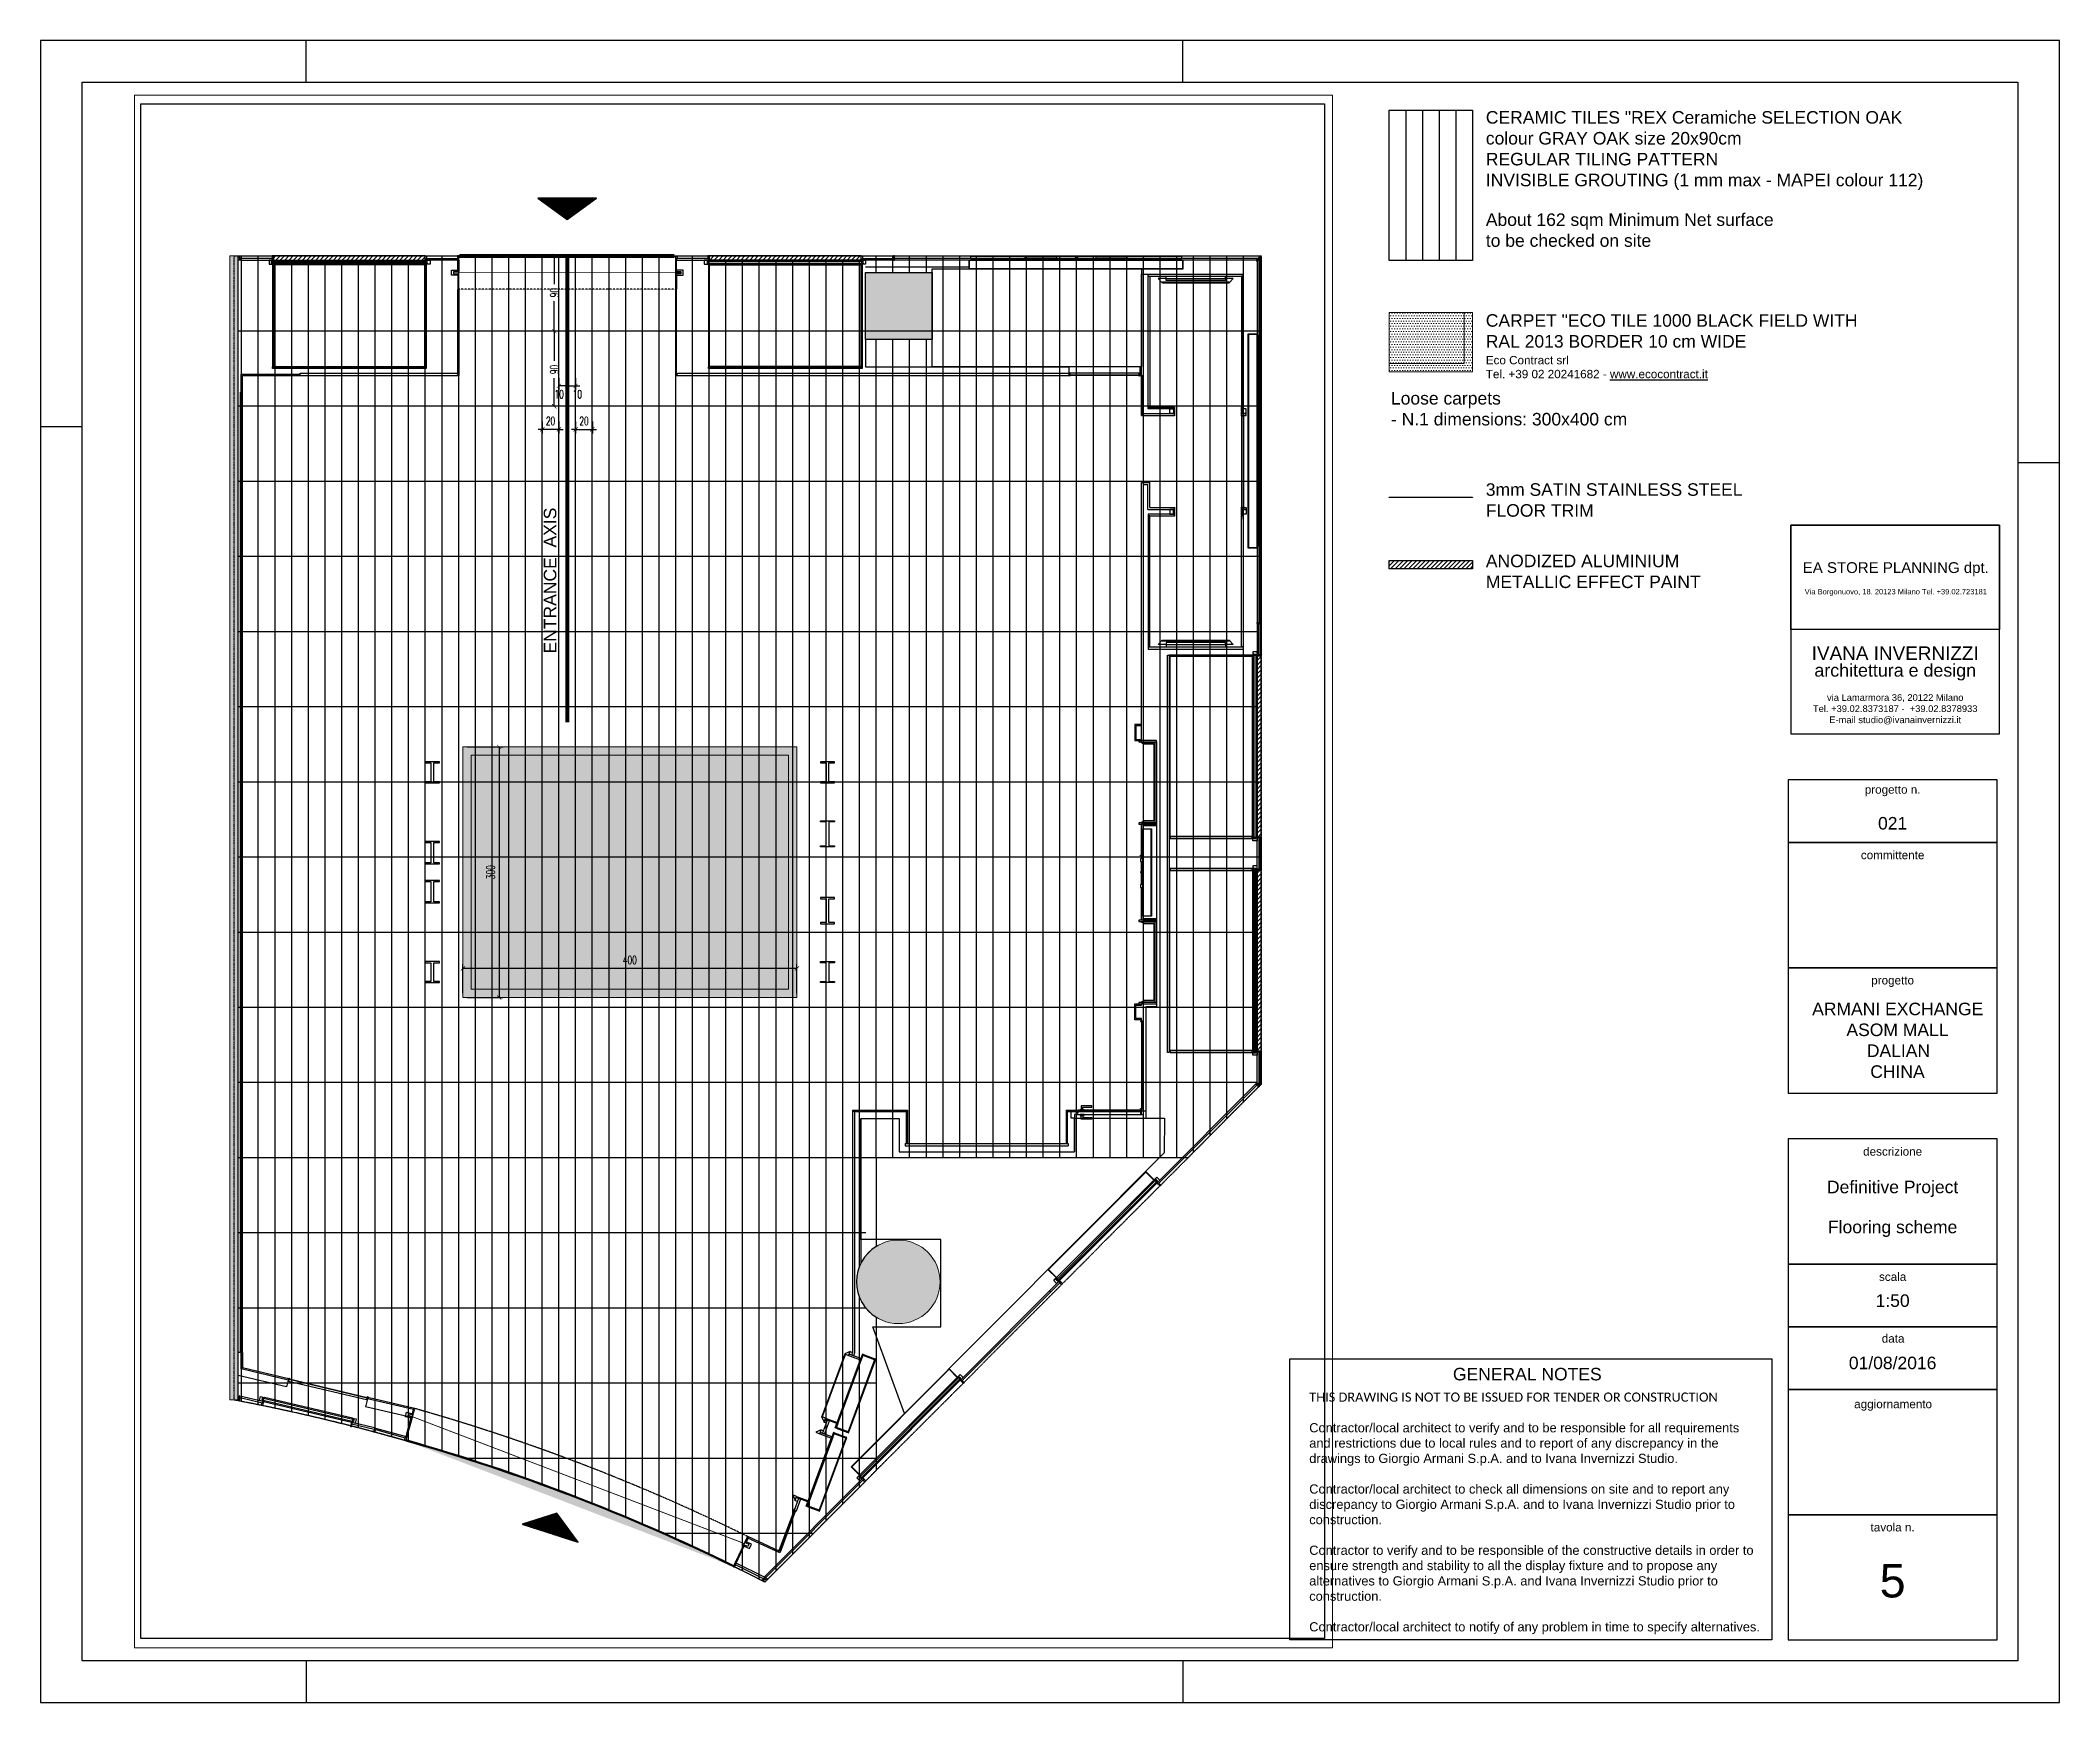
# Paper-space layout 'Floor' of a CAD drawing. Extents: x 428 to 912, y 312 to 711.
# The model-space entities are those that its viewports show. They can reach past a viewport. Long polylines and large blocks are cut down to what shows.
import ezdxf

# ---------------------------------------------------------------- set-up
doc = ezdxf.new("R2010")
doc.units = 0
doc.header["$LTSCALE"] = 0.25
doc.header["$MEASUREMENT"] = 0
for name, pattern in [('DASHDOT2', [0.5, 0.25, -0.125, 0, -0.125]), ('DASHED', [0.75, 0.5, -0.25]), ('PHANTOM2', [1.25, 0.625, -0.125, 0.125, -0.125, 0.125, -0.125])]:
    doc.linetypes.add(name, pattern=pattern)
doc.layers.get('0').update_dxf_attribs({"linetype": 'CONTINUOUS'})
doc.layers.get('DEFPOINTS').update_dxf_attribs({"linetype": 'CONTINUOUS'})
for name, color, linetype in [('A-GLAZING', 2, 'CONTINUOUS'), ('ax-arredo sez', 6, 'CONTINUOUS'), ('AXlogo', 6, 'CONTINUOUS'), ('cont-striped', 181, 'DASHED'), ('floor-quote', 2, 'CONTINUOUS'), ('floor-testi', 11, 'CONTINUOUS'), ('floor-tiles', 11, 'CONTINUOUS'), ('Pareti02', 3, 'CONTINUOUS'), ('Piani', 6, 'CONTINUOUS'), ('piani-rossi', 1, 'CONTINUOUS'), ('sezioni 02', 3, 'CONTINUOUS'), ('Urban', 6, 'CONTINUOUS')]:
    doc.layers.add(name, color=color, linetype=linetype)
doc.layers.add('AREA', color=30, linetype='CONTINUOUS', plot=False)
doc.layers.add('QUADRO', color=7, linetype='CONTINUOUS', plot=False)
doc.layers.add('cartiglio blu', color=7, linetype='CONTINUOUS', true_color=0x000080)
doc.layers.add('floor-ALU', color=7, linetype='CONTINUOUS', true_color=0x8080fe)
for name, color, linetype, lineweight, true_color in [('floor-Carpet', 7, 'CONTINUOUS', 9, 0xe00070), ('M_col-pannellone', 7, 'CONTINUOUS', 15, 0xb2ac99), ('R-HATCH', 7, 'CONTINUOUS', 9, 0xbababa), ('R-WALL', 7, 'CONTINUOUS', 9, 0xbababa)]:
    doc.layers.add(name, color=color, linetype=linetype, lineweight=lineweight, true_color=true_color)
doc.layers.add('quadro modello', color=7, linetype='CONTINUOUS', true_color=0xff531a, plot=False)
doc.layers.add('R-BORDER', color=7, linetype='PHANTOM2', true_color=0xdb0000, plot=False)
doc.styles.add('cart-inver', font='Arial.ttf')
doc.styles.add('SIMPLEX', font='SIMPLEX.SHX', dxfattribs={"width": 0.65})
doc.styles.get("Standard").update_dxf_attribs({"font": 'Arial.ttf'})
doc.dimstyles.new('METRI', dxfattribs={"dimtxt": 0.2, "dimasz": 0.1, "dimexe": 0.1, "dimexo": 0.0625, "dimgap": 0.09, "dimtad": 1, "dimzin": 0, "dimdsep": 46, "dimtxsty": 'SIMPLEX', "dimblk": 'LINEET2S', "dimcen": 0.09, "dimdle": 0.1, "dimclrt": 3, "dimadec": 0, "dimazin": 0, "dimtfac": 1, "dimtix": 1, "dimtmove": 2, "dimatfit": 3, "dimldrblk": 'LINEET2S', "dimfxl": 1, "dimtolj": 1, "dimarcsym": 0})

psp = doc.layouts.new('Floor')

# ---------------------------------------------------------------- texts
at = {"layer": 'cartiglio blu', "color": 2, "attachment_point": 2, "line_spacing_factor": 0.938532}
for s, insert, char_height, width in [('\\fArial|b0|i0|c0|p34|;EA STORE PLANNING dpt.', (872.34, 585.53), 2.5751, 53.0653), ('\\fArial|b0|i0|c0|p34|;Via Borgonuovo, 18. 20123 Milano Tel. +39.02.723181', (872.34, 579.12), 1.2875, 52.0442)]:
    psp.add_mtext(s, dxfattribs=dict(at, insert=insert, char_height=char_height, width=width))
at = {"layer": 'cartiglio blu', "style": 'cart-inver'}
for s, insert, char_height, width, attachment_point in [('IVANA INVERNIZZI', (872.2, 565.37), 3.24, 114.1513, 2), ('architettura e design', (872.2, 561.18), 3.06, 114.1513, 2), ('via Lamarmora 36, 20122 Milano\\PTel. +39.02.8373187 -  +39.02.8378933 \\PE-mail studio@ivanainvernizzi.it', (872.2, 553.92), 1.6, 101.4679, 2), ('progetto n.', (871.58, 532.09), 2, 126.8348, 2), ('{\\H3x;\\C4;021}', (871.58, 524.51), 1, 126.8348, 2), ('committente', (871.58, 516.4), 2, 126.8348, 2), ('progetto', (871.58, 486.4), 2, 126.8348, 2), ('\\pi2.7189;ARMANI EXCHANGE\\P\\pi10.925;ASOM MALL\\P\\pi15.816;DALIAN\\P\\pi16.634;CHINA', (849.59, 480.04), 3, 46.079, 1), ('descrizione', (871.58, 445.4), 2, 126.8348, 2), ('{\\C4;\\PDefinitive Project}', (871.58, 442.4), 3, 126.8348, 2), ('{\\C4;\\PFlooring scheme}', (871.58, 432.82), 3, 126.8348, 2), ('scala', (871.58, 415.4), 2, 126.8348, 2), ('{\\C4;1:50}', (871.58, 410.18), 3, 126.8348, 2), ('data', (871.7, 400.62), 2, 126.8348, 2), ('GENERAL NOTES', (784.08, 392.58), 3, 126.8348, 2), ('{\\C4;01/08/2016}', (871.58, 395.26), 3, 126.8348, 2), ('aggiornamento', (871.7, 384.91), 2, 126.8348, 2), ('tavola n.', (871.58, 355.4), 2, 126.8348, 2), ('{\\C4;5}', (871.58, 345.59), 8, 126.8348, 2)]:
    psp.add_mtext(s, dxfattribs=dict(at, insert=insert, char_height=char_height, width=width, attachment_point=attachment_point))
at = {"layer": 'cartiglio blu', "color": 3, "insert": (731.85, 386.67), "char_height": 2, "width": 107.8, "attachment_point": 1, "style": 'cart-inver'}
psp.add_mtext('{\\fCalibri|b0|i0|c0|p34;\\H1.1x;THIS DRAWING IS NOT TO BE ISSUED FOR TENDER OR CONSTRUCTION\\P\\fArial|b0|i0|c134|p34;\\PContractor/local architect to verify and to be responsible for all requirements and restrictions due to local rules and to report of any discrepancy in the drawings to Giorgio Armani S.p.A. and to Ivana Invernizzi Studio.\\P\\PContractor/local architect to check all dimensions on site and to report any discrepancy to Giorgio Armani S.p.A. and to Ivana Invernizzi Studio prior to construction.\\P\\PContractor to verify and to be responsible of the constructive details in order to ensure strength and stability to all the display fixture and to propose any alternatives to Giorgio Armani S.p.A. and Ivana Invernizzi Studio prior to construction.\\P\\PContractor/local architect to notify of any problem in time to specify alternatives.}', dxfattribs=at)
at = {"layer": 'floor-testi', "char_height": 3, "attachment_point": 1, "style": 'SIMPLEX'}
for s, insert, width in [('{\\fArial|b0|i0|c0|p34;\\W1;CERAMIC TILES "REX Ceramiche SELECTION OAK colour GRAY OAK size 20x90cm\\PREGULAR TILING PATTERN\\PINVISIBLE GROUTING (1 mm max - MAPEI colour 112)}', (774.15, 693.57), 107.0772), ('{\\fArial|b0|i0|c0|p34;\\W1;About 162 sqm Minimum Net surface\\Pto be checked on site}', (774.15, 669.07), 107.0772), ('{\\fArial|b0|i0|c0|p34;\\W1;\\C3;CARPET "ECO TILE 1000 BLACK FIELD WITH \\PRAL 2013 BORDER 10 cm WIDE\\P\\H0.66667x;Eco Contract srl\\PTel. +39 02 20241682 - \\Lwww.ecocontract.it}', (774.14, 644.93), 164.9508), ('{\\fArial|b0|i0|c0|p34;\\W1;\\C3;Loose carpets\\P- N.1 dimensions: 300x400 cm}', (751.42, 626.29), 164.9508), ('{\\fArial|b0|i0|c0|p34;\\W1;3mm SATIN STAINLESS STEEL\\PFLOOR TRIM}', (774.14, 604.43), 164.9508), ('{\\fArial|b0|i0|c0|p34;\\W1;ANODIZED ALUMINIUM\\PMETALLIC EFFECT PAINT}', (774.15, 587.34), 164.9508)]:
    psp.add_mtext(s, dxfattribs=dict(at, insert=insert, width=width))

msp = doc.modelspace()

# ---------------------------------------------------------------- texts
at = {"layer": 'floor-testi', "color": 12, "true_color": 0xd60000, "insert": (310.6775, 85.10645), "char_height": 0.15, "width": 1.9407072, "attachment_point": 3, "rotation": 90, "style": 'cart-inver'}
msp.add_mtext('ENTRANCE  AXIS ', dxfattribs=at)

# ---------------------------------------------------------------- blocks, each defined once
blk = doc.blocks.new('_ArchTick')
at = {"color": 0, "linetype": 'ByBlock', "const_width": 0.15}
blk.add_lwpolyline([(-0.5, -0.5), (0.5, 0.5)], dxfattribs=at)
blk = doc.blocks.new('*D331')
at = {"layer": 'DEFPOINTS', "color": 0, "transparency": 16777216}
for p in [(313.709, 79.59), (309.709, 79.241), (313.709, 79.241)]:
    blk.add_point(p, dxfattribs=at)
at = {"layer": 'floor-quote', "color": 0, "lineweight": -2, "transparency": 16777216}
for p, q in [((309.709, 79.291), (309.709, 79.64)), ((309.709, 79.59), (313.709, 79.59)), ((313.709, 79.291), (313.709, 79.64))]:
    blk.add_line(p, q, dxfattribs=at)
at = {"layer": 'floor-quote', "color": 0, "lineweight": -2, "transparency": 16777216, "xscale": 0.05, "yscale": 0.05, "zscale": 0.05, "rotation": 180}
blk.add_blockref('_ArchTick', (309.709, 79.59), dxfattribs=at)
at = {"layer": 'floor-quote', "color": 0, "lineweight": -2, "transparency": 16777216, "xscale": 0.05, "yscale": 0.05, "zscale": 0.05}
blk.add_blockref('_ArchTick', (313.709, 79.59), dxfattribs=at)
at = {"layer": 'floor-quote', "color": 10, "transparency": 16777216, "insert": (311.709, 79.69), "char_height": 0.1, "attachment_point": 5, "style": 'SIMPLEX'}
blk.add_mtext('\\A1;400', dxfattribs=at)
blk = doc.blocks.new('LINEET2S')
blk.add_line((-1, 0), (0, 0))
at = {"color": 5}
blk.add_line((0.5, 0.5), (-0.5, -0.5), dxfattribs=at)
blk = doc.blocks.new('*D332')
at = {"layer": 'DEFPOINTS', "color": 0, "transparency": 16777216}
for p in [(309.709, 82.241), (309.709, 79.241), (310.142, 79.241)]:
    blk.add_point(p, dxfattribs=at)
at = {"layer": 'floor-quote', "color": 0, "lineweight": -2, "transparency": 16777216}
for p, q in [((309.759, 82.241), (310.192, 82.241)), ((310.142, 82.241), (310.142, 79.241)), ((309.759, 79.241), (310.192, 79.241))]:
    blk.add_line(p, q, dxfattribs=at)
at = {"layer": 'floor-quote', "color": 0, "lineweight": -2, "transparency": 16777216, "xscale": 0.05, "yscale": 0.05, "zscale": 0.05}
for p, rotation in [((310.142, 82.241), 90), ((310.142, 79.241), 270)]:
    blk.add_blockref('_ArchTick', p, dxfattribs=dict(at, rotation=rotation))
at = {"layer": 'floor-quote', "color": 10, "transparency": 16777216, "insert": (310.042, 80.741), "char_height": 0.1, "attachment_point": 5, "rotation": 90, "style": 'SIMPLEX'}
blk.add_mtext('\\A1;300', dxfattribs=at)
blk = doc.blocks.new('*D333')
at = {"layer": 'DEFPOINTS', "color": 0, "transparency": 16777216}
for p in [(310.959, 86.688), (311.059, 86.708), (311.059, 86.565)]:
    blk.add_point(p, dxfattribs=at)
at = {"layer": 'floor-quote', "color": 0, "lineweight": -2, "transparency": 16777216}
for p, q in [((310.959, 86.638), (310.959, 86.515)), ((311.059, 86.658), (311.059, 86.515)), ((310.959, 86.565), (310.909, 86.565)), ((310.959, 86.565), (311.059, 86.565)), ((311.059, 86.565), (311.109, 86.565))]:
    blk.add_line(p, q, dxfattribs=at)
at = {"layer": 'floor-quote', "color": 0, "lineweight": -2, "transparency": 16777216, "xscale": 0.05, "yscale": 0.05, "zscale": 0.05}
blk.add_blockref('_ArchTick', (310.959, 86.565), dxfattribs=at)
at = {"layer": 'floor-quote', "color": 0, "lineweight": -2, "transparency": 16777216, "xscale": 0.05, "yscale": 0.05, "zscale": 0.05, "rotation": 180}
blk.add_blockref('_ArchTick', (311.059, 86.565), dxfattribs=at)
at = {"layer": 'floor-quote', "color": 10, "transparency": 16777216, "insert": (311.079, 86.465), "char_height": 0.1, "attachment_point": 5, "style": 'SIMPLEX'}
blk.add_mtext('\\A1;10', dxfattribs=at)
blk = doc.blocks.new('*D334')
at = {"layer": 'DEFPOINTS', "color": 0, "transparency": 16777216}
for p in [(310.859, 86.708), (310.959, 86.688), (310.859, 86.565)]:
    blk.add_point(p, dxfattribs=at)
at = {"layer": 'floor-quote', "color": 0, "lineweight": -2, "transparency": 16777216}
for p, q in [((310.859, 86.658), (310.859, 86.515)), ((310.959, 86.638), (310.959, 86.515)), ((310.959, 86.565), (310.859, 86.565))]:
    blk.add_line(p, q, dxfattribs=at)
at = {"layer": 'floor-quote', "color": 0, "lineweight": -2, "transparency": 16777216, "xscale": 0.05, "yscale": 0.05, "zscale": 0.05, "rotation": 180}
blk.add_blockref('_ArchTick', (310.859, 86.565), dxfattribs=at)
at = {"layer": 'floor-quote', "color": 0, "lineweight": -2, "transparency": 16777216, "xscale": 0.05, "yscale": 0.05, "zscale": 0.05}
blk.add_blockref('_ArchTick', (310.959, 86.565), dxfattribs=at)
at = {"layer": 'floor-quote', "color": 10, "transparency": 16777216, "insert": (310.861, 86.465), "char_height": 0.1, "attachment_point": 5, "style": 'SIMPLEX'}
blk.add_mtext('\\A1;10', dxfattribs=at)
blk = doc.blocks.new('*D335')
at = {"layer": 'DEFPOINTS', "color": 0, "transparency": 16777216}
for p in [(310.921, 88.121), (310.803, 87.221), (310.959, 87.221)]:
    blk.add_point(p, dxfattribs=at)
at = {"layer": 'floor-quote', "color": 0, "lineweight": -2, "transparency": 16777216}
for p, q in [((310.871, 88.121), (310.753, 88.121)), ((310.803, 88.121), (310.803, 87.783)), ((310.803, 87.221), (310.803, 87.578)), ((310.909, 87.221), (310.753, 87.221))]:
    blk.add_line(p, q, dxfattribs=at)
at = {"layer": 'floor-quote', "color": 0, "lineweight": -2, "transparency": 16777216, "xscale": 0.05, "yscale": 0.05, "zscale": 0.05}
for p, rotation in [((310.803, 88.121), 90), ((310.803, 87.221), 270)]:
    blk.add_blockref('_ArchTick', p, dxfattribs=dict(at, rotation=rotation))
at = {"layer": 'floor-quote', "color": 10, "transparency": 16777216, "insert": (310.804, 87.681), "char_height": 0.1, "attachment_point": 5, "rotation": 90, "style": 'SIMPLEX'}
blk.add_mtext('\\A1;90', dxfattribs=at)
blk = doc.blocks.new('*D336')
at = {"layer": 'DEFPOINTS', "color": 0, "transparency": 16777216}
for p in [(311.059, 86.187), (311.259, 86.187), (311.259, 86.044)]:
    blk.add_point(p, dxfattribs=at)
at = {"layer": 'floor-quote', "color": 0, "lineweight": -2, "transparency": 16777216}
for p, q in [((311.059, 86.137), (311.059, 85.994)), ((311.259, 86.137), (311.259, 85.994)), ((311.059, 86.044), (311.009, 86.044)), ((311.059, 86.044), (311.259, 86.044)), ((311.259, 86.044), (311.309, 86.044))]:
    blk.add_line(p, q, dxfattribs=at)
at = {"layer": 'floor-quote', "color": 0, "lineweight": -2, "transparency": 16777216, "xscale": 0.05, "yscale": 0.05, "zscale": 0.05}
blk.add_blockref('_ArchTick', (311.059, 86.044), dxfattribs=at)
at = {"layer": 'floor-quote', "color": 0, "lineweight": -2, "transparency": 16777216, "xscale": 0.05, "yscale": 0.05, "zscale": 0.05, "rotation": 180}
blk.add_blockref('_ArchTick', (311.259, 86.044), dxfattribs=at)
at = {"layer": 'floor-quote', "color": 10, "transparency": 16777216, "insert": (311.159, 86.144), "char_height": 0.1, "attachment_point": 5, "style": 'SIMPLEX'}
blk.add_mtext('\\A1;20', dxfattribs=at)
blk = doc.blocks.new('*D337')
at = {"layer": 'DEFPOINTS', "color": 0, "transparency": 16777216}
for p in [(310.659, 86.187), (310.859, 86.187), (310.659, 86.044)]:
    blk.add_point(p, dxfattribs=at)
at = {"layer": 'floor-quote', "color": 0, "lineweight": -2, "transparency": 16777216}
for p, q in [((310.659, 86.137), (310.659, 85.994)), ((310.859, 86.137), (310.859, 85.994)), ((310.659, 86.044), (310.609, 86.044)), ((310.859, 86.044), (310.659, 86.044)), ((310.859, 86.044), (310.909, 86.044))]:
    blk.add_line(p, q, dxfattribs=at)
at = {"layer": 'floor-quote', "color": 0, "lineweight": -2, "transparency": 16777216, "xscale": 0.05, "yscale": 0.05, "zscale": 0.05}
blk.add_blockref('_ArchTick', (310.659, 86.044), dxfattribs=at)
at = {"layer": 'floor-quote', "color": 0, "lineweight": -2, "transparency": 16777216, "xscale": 0.05, "yscale": 0.05, "zscale": 0.05, "rotation": 180}
blk.add_blockref('_ArchTick', (310.859, 86.044), dxfattribs=at)
at = {"layer": 'floor-quote', "color": 10, "transparency": 16777216, "insert": (310.759, 86.144), "char_height": 0.1, "attachment_point": 5, "style": 'SIMPLEX'}
blk.add_mtext('\\A1;20', dxfattribs=at)
blk = doc.blocks.new('*D401')
at = {"layer": 'DEFPOINTS', "color": 0, "transparency": 16777216}
for p in [(310.803, 87.221), (310.959, 87.221), (310.921, 86.321)]:
    blk.add_point(p, dxfattribs=at)
at = {"layer": 'floor-quote', "color": 0, "lineweight": -2, "transparency": 16777216}
for p, q in [((310.909, 87.221), (310.753, 87.221)), ((310.803, 87.221), (310.803, 86.864)), ((310.803, 86.321), (310.803, 86.658)), ((310.871, 86.321), (310.753, 86.321))]:
    blk.add_line(p, q, dxfattribs=at)
at = {"layer": 'floor-quote', "color": 0, "lineweight": -2, "transparency": 16777216, "xscale": 0.05, "yscale": 0.05, "zscale": 0.05}
for p, rotation in [((310.803, 87.221), 90), ((310.803, 86.321), 270)]:
    blk.add_blockref('_ArchTick', p, dxfattribs=dict(at, rotation=rotation))
at = {"layer": 'floor-quote', "color": 10, "transparency": 16777216, "insert": (310.804, 86.761), "char_height": 0.1, "attachment_point": 5, "rotation": 90, "style": 'SIMPLEX'}
blk.add_mtext('\\A1;90', dxfattribs=at)

# ---------------------------------------------------------------- dimensions: what is measured, and where the dimension line sits
at = {"layer": 'floor-quote'}
for base, p1, p2, angle, picture, middle in [((310.80285, 87.22088), (310.92073, 88.12088), (310.95865, 87.22088), 270, '*D335', (310.8037, 87.68084)), ((310.80285, 87.22088), (310.92073, 86.32088), (310.95865, 87.22088), 90, '*D401', (310.8037, 86.76092)), ((310.85865, 86.56505), (310.95865, 86.6884), (310.85865, 86.70802), 180, '*D334', (310.8613, 86.46505))]:
    dim = msp.add_linear_dim(base=base, p1=p1, p2=p2, angle=angle, dimstyle='METRI', override={"dimtxt": 0.1, "dimasz": 0.05, "dimexe": 0.05, "dimexo": 0.05, "dimgap": 0.05, "dimlfac": 100, "dimzin": 8, "dimblk": 'ArchTick', "dimblk1": 'ArchTick', "dimblk2": 'LINEET2S', "dimdle": 0, "dimclrt": 10}, dxfattribs=at)
    dim.commit()
    dim.dimension.update_dxf_attribs({"geometry": picture, "text_midpoint": middle, "dimtype": 160})
dim = msp.add_linear_dim(base=(311.05865, 86.56505), p1=(310.95865, 86.6884), p2=(311.05865, 86.70802), dimstyle='METRI', override={"dimtxt": 0.1, "dimasz": 0.05, "dimexe": 0.05, "dimexo": 0.05, "dimgap": 0.05, "dimlfac": 100, "dimzin": 8, "dimblk": 'ArchTick', "dimblk1": 'ArchTick', "dimblk2": 'LINEET2S', "dimdle": 0, "dimclrt": 10}, dxfattribs=at)
dim.commit()
dim.dimension.update_dxf_attribs({"geometry": '*D333', "text_midpoint": (311.07912, 86.46505), "dimtype": 160})
for base, p1, p2, picture, middle in [((310.65865, 86.04356), (310.85865, 86.18654), (310.65865, 86.18654), '*D337', (310.75865, 86.14356)), ((311.25865, 86.04356), (311.05865, 86.18654), (311.25865, 86.18654), '*D336', (311.15865, 86.14356)), ((313.70865, 79.58986), (309.70865, 79.24104), (313.70865, 79.24104), '*D331', (311.70865, 79.68986))]:
    dim = msp.add_linear_dim(base=base, p1=p1, p2=p2, dimstyle='METRI', override={"dimtxt": 0.1, "dimasz": 0.05, "dimexe": 0.05, "dimexo": 0.05, "dimgap": 0.05, "dimlfac": 100, "dimzin": 8, "dimblk": 'ArchTick', "dimblk1": 'ArchTick', "dimblk2": 'LINEET2S', "dimdle": 0, "dimclrt": 10}, dxfattribs=at)
    dim.commit()
    dim.dimension.update_dxf_attribs({"geometry": picture, "text_midpoint": middle})
dim = msp.add_linear_dim(base=(310.14179, 79.24104), p1=(309.70865, 82.24104), p2=(309.70865, 79.24104), angle=90, dimstyle='METRI', override={"dimtxt": 0.1, "dimasz": 0.05, "dimexe": 0.05, "dimexo": 0.05, "dimgap": 0.05, "dimlfac": 100, "dimzin": 8, "dimblk": 'ArchTick', "dimblk1": 'ArchTick', "dimblk2": 'LINEET2S', "dimdle": 0, "dimclrt": 10}, dxfattribs=at)
dim.commit()
dim.dimension.update_dxf_attribs({"geometry": '*D332', "text_midpoint": (310.04179, 80.74104)})

# ---------------------------------------------------------------- hatches: boundary and pattern name
at = {"layer": 'floor-ALU'}
h = msp.add_hatch(dxfattribs=at)
h.set_pattern_fill('ANSI31', color=256, scale=0.3)
h.paths.add_polyline_path([(309.25865, 88.12088), (307.43865, 88.12088), (307.43865, 88.07088), (309.25865, 88.07088)])
h = msp.add_hatch(color=256, dxfattribs=at)
h.dxf.hatch_style = 1
h.paths.add_polyline_path([(312.25865, 88.11088), (309.65865, 88.11088), (309.65865, 88.12088), (312.25865, 88.12088)])
h = msp.add_hatch(dxfattribs=at)
h.set_pattern_fill('ANSI31', color=256, scale=0.3)
h.paths.add_polyline_path([(314.47866, 88.12088), (312.65865, 88.12088), (312.65865, 88.07088), (314.47866, 88.07088)])
h = msp.add_hatch(dxfattribs=at)
h.set_pattern_fill('ANSI31', color=256, scale=0.3)
h.paths.add_polyline_path([(319.21865, 81.16588), (319.26865, 81.16588), (319.26865, 83.33088), (319.21865, 83.33088)])
h = msp.add_hatch(dxfattribs=at)
h.set_pattern_fill('ANSI31', color=256, scale=0.3)
h.paths.add_polyline_path([(319.21865, 78.60089), (319.26865, 78.60089), (319.26865, 80.76588), (319.21865, 80.76588)])
h = msp.add_hatch(color=256, dxfattribs=at)
h.dxf.hatch_style = 1
edge = h.paths.add_edge_path()
edge.add_arc((302.58108, 51.28769), 23.54462, 63.873871, 74.118991, ccw=False)
edge.add_line((312.94892, 72.42668), (312.95333, 72.43566))
edge.add_arc((302.58108, 51.28769), 23.55462, 63.873871, 74.118991)
edge.add_line((309.02658, 73.94328), (309.02384, 73.93366))
at = {"layer": 'floor-Carpet'}
h = msp.add_hatch(dxfattribs=at)
h.set_pattern_fill('DOTS', color=256, scale=0.5)
h.set_pattern_definition([(0, (0, -13.24512), (0.015625, 0.03125), [0, -0.03125])])
h.paths.add_polyline_path([(309.70865, 79.24104), (313.70865, 79.24104), (313.70865, 82.24104), (309.70865, 82.24104)])
at = {"layer": 'Piani'}
h = msp.add_hatch(dxfattribs=at)
h.set_pattern_fill('ACET-2D-ACET-2D-ACET-2D-ACET-2D-AC', color=256, scale=0.03456, angle=180, style=0)
h.set_pattern_definition([(225, (427.9023543, -81.6090977), (0.003054701295, -0.003054701295), [])])
h.paths.add_polyline_path([(310.60672, 88.81108), (310.95865, 88.5573), (311.31059, 88.81108)])
h = msp.add_hatch(dxfattribs=at)
h.set_pattern_fill('ACET-2D-ACET-2D-ACET-2D-ACET-2D-AC', color=256, scale=0.03456, angle=-17.88987, style=0)
h.set_pattern_definition([(27.1101296, (251.8165396, 270.9292216), (-0.00196863387, 0.00384537133), [])])
h.paths.add_polyline_path([(311.08969, 72.71722), (310.83272, 73.06684), (310.41984, 72.93344)])
at = {"layer": 'R-HATCH', "ltscale": 10000}
h = msp.add_hatch(color=256, dxfattribs=at)
h.dxf.hatch_style = 1
h.paths.add_polyline_path([(307.01865, 88.12182), (307.01865, 74.42159), (306.91865, 74.42159), (306.91865, 88.12182)])
h = msp.add_hatch(color=256, dxfattribs=at)
h.dxf.hatch_style = 1
edge = h.paths.add_edge_path()
edge.add_arc((314.92365, 75.83588), 0.5, 0, 360)
h.paths.add_polyline_path([(314.52865, 87.92088), (315.32865, 87.92088), (315.32865, 87.12088), (314.52865, 87.12088)])

# ---------------------------------------------------------------- linework, layer by layer
at = {"layer": 'A-GLAZING', "color": 1}
for p, q in [((307.43866, 88.07088), (309.25866, 88.07088)), ((309.25866, 88.02088), (307.43866, 88.02088)), ((314.47865, 88.07088), (312.65865, 88.07088)), ((312.65865, 88.02088), (314.47865, 88.02088)), ((319.16865, 81.16588), (319.16865, 83.33088)), ((319.21865, 83.33088), (319.21865, 81.16588)), ((319.16865, 80.76589), (319.16865, 78.60089)), ((319.21865, 78.60089), (319.21865, 80.76589)), ((317.98406, 77.05421), (316.81901, 75.88581)), ((316.85442, 75.8505), (318.01946, 77.0189)), ((315.62837, 74.69174), (314.46332, 73.52334)), ((314.49873, 73.48803), (315.66378, 74.65643)), ((307.32114, 74.40175), (308.37324, 74.15347)), ((308.38473, 74.20213), (307.33263, 74.45042))]:
    msp.add_line(p, q, dxfattribs=at)
at = {"layer": 'A-GLAZING'}
for points in [[(307.41651, 88.03428), (307.41651, 88.05748), (307.42921, 88.05748), (307.42921, 88.03428)], [(307.4308, 88.03588), (307.4308, 88.03588), (307.42921, 88.03746), (307.42921, 88.05433), (307.4308, 88.0559), (307.4308, 88.0559), (309.26651, 88.05592), (309.2681, 88.05434), (309.2681, 88.03747), (309.26651, 88.0359)], [(309.2808, 88.03428), (309.2808, 88.05748), (309.2681, 88.05748), (309.2681, 88.03428)], [(312.63651, 88.03428), (312.63651, 88.05748), (312.64921, 88.05748), (312.64921, 88.03428)], [(314.48651, 88.03588), (314.48651, 88.03588), (314.4881, 88.03746), (314.4881, 88.05433), (314.48651, 88.0559), (314.48651, 88.0559), (312.6508, 88.05592), (312.64921, 88.05434), (312.64921, 88.03747), (312.6508, 88.0359)], [(314.5008, 88.03428), (314.5008, 88.05748), (314.4881, 88.05748), (314.4881, 88.03428)], [(319.18206, 83.35302), (319.20525, 83.35302), (319.20525, 83.34032), (319.18206, 83.34032)], [(319.18366, 83.33873), (319.18366, 83.33873), (319.18523, 83.34032), (319.2021, 83.34032), (319.20367, 83.33873), (319.20367, 83.33873), (319.20369, 81.15802), (319.20211, 81.15644), (319.18525, 81.15644), (319.18367, 81.15802)], [(319.18206, 81.14374), (319.20525, 81.14374), (319.20525, 81.15644), (319.18206, 81.15644)], [(319.18206, 80.78803), (319.20525, 80.78803), (319.20525, 80.77533), (319.18206, 80.77533)], [(319.18366, 78.59303), (319.18366, 78.59303), (319.18523, 78.59144), (319.2021, 78.59144), (319.20367, 78.59303), (319.20367, 78.59303), (319.20369, 80.77374), (319.20211, 80.77533), (319.18525, 80.77533), (319.18367, 80.77374)], [(319.18206, 78.57874), (319.20525, 78.57874), (319.20525, 78.59144), (319.18206, 78.59144)], [(316.82409, 75.86965), (316.82409, 75.86965), (316.82408, 75.86741), (316.83602, 75.8555), (316.83826, 75.85552), (316.83826, 75.85552), (318.01441, 77.03503), (318.01442, 77.03727), (318.00247, 77.04918), (318.00024, 77.04917)], [(318.00918, 77.06043), (318.02561, 77.04405), (318.01664, 77.03505), (318.00021, 77.05143)], [(316.81286, 75.86066), (316.82929, 75.84428), (316.83826, 75.85328), (316.82183, 75.86966)], [(314.4684, 73.50718), (314.4684, 73.50718), (314.46839, 73.50494), (314.48034, 73.49303), (314.48258, 73.49305), (314.48258, 73.49305), (315.65873, 74.67256), (315.65873, 74.6748), (315.64679, 74.68671), (315.64455, 74.6867)], [(315.65349, 74.69796), (315.66992, 74.68158), (315.66095, 74.67258), (315.64453, 74.68896)], [(307.308, 74.44246), (307.30267, 74.41988), (307.31503, 74.41697), (307.32036, 74.43954)], [(307.32153, 74.43762), (307.32153, 74.43762), (307.31963, 74.43645), (307.31575, 74.42004), (307.31694, 74.41814), (307.31694, 74.41814), (308.38433, 74.16623), (308.38623, 74.1674), (308.39011, 74.18381), (308.38893, 74.18571)], [(308.4032, 74.184), (308.39787, 74.16142), (308.38551, 74.16434), (308.39084, 74.18692)], [(314.45718, 73.49819), (314.4736, 73.48182), (314.48257, 73.49081), (314.46615, 73.50719)]]:
    msp.add_lwpolyline(points, close=True, dxfattribs=at)
at = {"layer": 'A-GLAZING', "color": 252, "linetype": 'DASHED', "true_color": 0x8c8c8c, "const_width": 0.01}
for points in [[(312.31922, 87.92088), (309.59809, 87.92088)], [(309.0539, 74.23964), (313.08024, 72.70152)]]:
    msp.add_lwpolyline(points, dxfattribs=at)
at = {"layer": 'AREA'}
for points in [[(315.32865, 86.79088), (315.32865, 87.96688), (317.83465, 87.96688), (317.83465, 86.79088)], [(315.32865, 86.79088), (315.32865, 87.96688), (317.83465, 87.96688), (317.83465, 86.79088)], [(314.47365, 77.79104), (314.93165, 77.79104), (314.93165, 77.39104), (317.03165, 77.39104), (317.03165, 77.7939), (318.11093, 77.7939), (318.10871, 77.37976), (314.99838, 74.26048), (314.61658, 75.29539), (315.43266, 75.29539), (315.43266, 76.34109), (314.4723, 76.34109)], [(314.47365, 77.79104), (314.93165, 77.79104), (314.93165, 77.39104), (317.03165, 77.39104), (317.03165, 77.7939), (318.11093, 77.7939), (318.10871, 77.37976), (314.99838, 74.26048), (314.61658, 75.29539), (315.43266, 75.29539), (315.43266, 76.34109), (314.4723, 76.34109)]]:
    msp.add_lwpolyline(points, close=True, dxfattribs=at)
at = {"layer": 'ax-arredo sez'}
for p, q in [((318.12965, 87.84868), (318.12965, 87.87868)), ((318.12965, 87.84868), (318.83965, 87.84868)), ((318.83965, 87.84868), (318.83965, 87.87868)), ((307.05365, 86.70588), (307.75866, 86.70588)), ((307.05365, 86.49104), (307.05365, 86.70588)), ((307.06865, 86.69088), (307.75866, 86.69088)), ((307.06865, 86.49104), (307.06865, 86.69088)), ((317.83465, 86.20868), (317.83465, 86.69088)), ((317.83465, 86.69088), (317.84965, 86.69088)), ((317.84965, 86.22368), (317.84965, 86.69088)), ((318.12965, 83.46868), (318.83965, 83.46868)), ((318.12965, 83.46868), (318.12965, 83.43868)), ((318.83965, 83.46868), (318.83965, 83.43868)), ((317.83465, 79.15005), (317.83465, 79.16505)), ((317.83465, 78.97341), (317.83465, 78.98841)), ((314.37365, 77.89104), (315.03165, 77.89104)), ((314.38865, 77.87604), (315.01665, 77.87604)), ((315.01665, 77.87604), (315.03165, 77.89104)), ((315.01665, 77.87604), (315.01665, 77.49104)), ((315.03165, 77.89104), (315.03165, 77.49104)), ((316.93165, 77.89104), (316.93165, 77.49104)), ((316.93165, 77.89104), (316.94665, 77.87604)), ((316.93165, 77.89104), (317.07165, 77.89104)), ((316.94665, 77.87604), (316.94665, 77.49104)), ((316.94665, 77.87604), (317.07165, 77.87604)), ((317.07165, 77.87604), (317.07165, 77.89104)), ((307.61684, 74.66007, 0), (307.05365, 74.79388)), ((307.62029, 74.67467, 0), (307.06865, 74.80575)), ((309.11605, 74.30721), (308.56676, 74.43592, 0)), ((309.12976, 74.31938), (308.5702, 74.45052, 0))]:
    msp.add_line(p, q, dxfattribs=at)
at = {"layer": 'ax-arredo sez', "elevation": 0}
for points in [[(315.76841, 88.07188), (315.76841, 87.96688), (318.33563, 87.96688), (318.33563, 88.07188)], [(315.77341, 88.07188), (315.77341, 87.97188), (318.33063, 87.97188), (318.33063, 88.07188)], [(319.21965, 84.62064), (319.11465, 84.62064), (319.11465, 87.18785), (319.21965, 87.18785)], [(319.21965, 84.62564), (319.11965, 84.62564), (319.11965, 87.18285), (319.21965, 87.18285)], [(317.83465, 82.50868), (317.75365, 82.50868), (317.75365, 82.31704), (317.83465, 82.31704)], [(317.83465, 82.49368), (317.76865, 82.49368), (317.76865, 82.33204), (317.83465, 82.33204)], [(318.01465, 82.30204), (318.01465, 82.31704), (317.80565, 82.31704), (317.80465, 82.31604), (317.80465, 82.30304), (317.80565, 82.30204), (317.83465, 82.30204), (317.83465, 82.30204), (318.01465, 82.30204)], [(317.84965, 82.30004), (317.84965, 82.29404), (317.86665, 82.29404), (317.86665, 82.29204), (317.83465, 82.29204), (317.83465, 82.29404), (317.84765, 82.29404), (317.84765, 82.29804), (317.83465, 82.29804), (317.83465, 82.30004), (317.84965, 82.30004)], [(318.01465, 81.31577), (318.01465, 81.33077), (317.80565, 81.33077), (317.80465, 81.32977), (317.80465, 81.31677), (317.80565, 81.31577), (317.83465, 81.31577), (317.83465, 81.31577), (318.01465, 81.31577)], [(317.84965, 81.33277), (317.84965, 81.33877), (317.86665, 81.33877), (317.86665, 81.34077), (317.83465, 81.34077), (317.83465, 81.33877), (317.84765, 81.33877), (317.84765, 81.33477), (317.83465, 81.33477), (317.83465, 81.33277), (317.84965, 81.33277)], [(317.83465, 80.94663), (317.83465, 81.31577), (317.85165, 81.31577), (317.85165, 80.94663)], [(317.83465, 80.93802), (317.83465, 80.90308)], [(317.83465, 80.93802), (317.83465, 80.90308)], [(317.83465, 80.90308), (317.83465, 80.93802)], [(317.83465, 80.87062), (317.83465, 80.74667)], [(317.83465, 80.74667), (317.83465, 80.87062)], [(317.85165, 80.93802), (317.85165, 80.90308)], [(317.85165, 80.87062), (317.85165, 80.74667)], [(317.83465, 80.73861), (317.83465, 80.5936)], [(317.83465, 80.5936), (317.83465, 80.73861)], [(317.85165, 80.55813), (317.85165, 80.16632), (317.83465, 80.16632), (317.83465, 80.55813)], [(317.85165, 80.73861), (317.85165, 80.5936)], [(318.01465, 80.15132), (318.01465, 80.16632), (317.80565, 80.16632), (317.80465, 80.16532), (317.80465, 80.15232), (317.80565, 80.15132), (317.83465, 80.15132), (317.83465, 80.15132), (318.01465, 80.15132)], [(317.84965, 80.14932), (317.84965, 80.14332), (317.86665, 80.14332), (317.86665, 80.14132), (317.83465, 80.14132), (317.83465, 80.14332), (317.84765, 80.14332), (317.84765, 80.14732), (317.83465, 80.14732), (317.83465, 80.14932), (317.84965, 80.14932)], [(317.83465, 78.97341), (317.75365, 78.97341), (317.75365, 79.16505), (317.83465, 79.16505)], [(317.83465, 78.98841), (317.76865, 78.98841), (317.76865, 79.15005), (317.83465, 79.15005)], [(318.01465, 79.16505), (318.01465, 79.18005), (317.80565, 79.18005), (317.80465, 79.17905), (317.80465, 79.16605), (317.80565, 79.16505), (317.83465, 79.16505), (317.83465, 79.16505), (318.01465, 79.16505)], [(317.84965, 79.18205), (317.84965, 79.18805), (317.86665, 79.18805), (317.86665, 79.19005), (317.83465, 79.19005), (317.83465, 79.18805), (317.84765, 79.18805), (317.84765, 79.18405), (317.83465, 79.18405), (317.83465, 79.18205), (317.84965, 79.18205)]]:
    msp.add_lwpolyline(points, dxfattribs=at)
at = {"layer": 'ax-arredo sez'}
for points in [[(318.88465, 87.79868), (318.93465, 87.84868), (318.83965, 87.84868), (318.83965, 87.82525), (318.12965, 87.82525), (318.12965, 87.84868), (318.03465, 87.84868), (318.08465, 87.79868), (318.08465, 87.80668), (318.88465, 87.80668), (318.88465, 87.79868)], [(318.22865, 86.24756), (318.22565, 86.24756), (318.22565, 86.26418), (318.22865, 86.26418), (318.22865, 86.31168), (318.23165, 86.31168), (318.23165, 86.26118), (318.22865, 86.26118), (318.22865, 86.24756)], [(319.03465, 86.24756), (319.03765, 86.24756), (319.03765, 86.26418), (319.03465, 86.26418), (319.03465, 86.31168), (319.03165, 86.31168), (319.03165, 86.26118), (319.03465, 86.26118), (319.03465, 86.24756)], [(318.22865, 85.06981), (318.22565, 85.06981), (318.22565, 85.05318), (318.22865, 85.05318), (318.22865, 85.00568), (318.23165, 85.00568), (318.23165, 85.05618), (318.22865, 85.05618), (318.22865, 85.06981)], [(319.03465, 85.06981), (319.03765, 85.06981), (319.03765, 85.05318), (319.03465, 85.05318), (319.03465, 85.00568), (319.03165, 85.00568), (319.03165, 85.05618), (319.03465, 85.05618), (319.03465, 85.06981)], [(318.88465, 83.51868), (318.93465, 83.46868), (318.83965, 83.46868), (318.83965, 83.49211), (318.12965, 83.49211), (318.12965, 83.46868), (318.03465, 83.46868), (318.08465, 83.51868), (318.08465, 83.51068), (318.88465, 83.51068), (318.88465, 83.51868)], [(316.81548, 75.88227), (316.71521, 75.98225), (317.88732, 77.15773), (317.98759, 77.05775)], [(316.81901, 75.88581), (316.72228, 75.98226), (317.88733, 77.15066), (317.98406, 77.05421)], [(314.3282, 74.95452), (314.34551, 75.00143), (314.28129, 74.97183), (314.3282, 74.95452)], [(314.48364, 74.90782), (314.50442, 74.96411), (314.49316, 74.96826), (314.47412, 74.91666), (314.4835, 74.9132), (314.48177, 74.90851), (314.48364, 74.90782)], [(314.45979, 73.51979), (314.35952, 73.61977), (315.53163, 74.79526), (315.6319, 74.69528)], [(314.46332, 73.52333), (314.36659, 73.61978), (315.53164, 74.78819), (315.62837, 74.69174)], [(313.982, 74.01636), (313.99931, 74.06327), (313.93509, 74.03367), (313.982, 74.01636)], [(314.05124, 74.20399), (314.00433, 74.2213), (314.03393, 74.15709), (314.05124, 74.20399)], [(314.13744, 73.96966), (314.15821, 74.02595), (314.14695, 74.0301), (314.12791, 73.9785), (314.13729, 73.97504), (314.13556, 73.97035), (314.13744, 73.96966)], [(314.19976, 74.13853), (314.17898, 74.08224), (314.16773, 74.08639), (314.18677, 74.13799), (314.19615, 74.13453), (314.19788, 74.13922), (314.19976, 74.13853)], [(313.70503, 73.26583), (313.65813, 73.28314), (313.68772, 73.21893), (313.70503, 73.26583)], [(313.85355, 73.20037), (313.83278, 73.14408), (313.82152, 73.14823), (313.84056, 73.19983), (313.84995, 73.19637), (313.85168, 73.20106), (313.85355, 73.20037)], [(313.50071, 72.62549), (313.49482, 72.60954), (313.12031, 72.78537)], [(313.51478, 72.62029), (313.50324, 72.58902), (313.12296, 72.76748)]]:
    msp.add_lwpolyline(points, dxfattribs=at)
for points in [[(318.88365, 87.79968), (318.88365, 87.80568), (318.88265, 87.80668), (318.08665, 87.80668), (318.08565, 87.80568), (318.08565, 87.79968), (318.08665, 87.79868), (318.88265, 87.79868)], [(316.95865, 86.69088), (316.95865, 86.68788), (316.97565, 86.68788), (316.97565, 86.68088), (316.97865, 86.68088), (316.97865, 86.71888), (316.97565, 86.71888), (316.97565, 86.69088)], [(317.80865, 86.69888), (317.80865, 86.71888), (316.97865, 86.71888), (316.97865, 86.69888)], [(316.97865, 86.69188), (316.97865, 86.69788), (316.97965, 86.69888), (317.80765, 86.69888), (317.80865, 86.69788), (317.80865, 86.69188), (317.80765, 86.69088), (316.97965, 86.69088)], [(317.82865, 86.69088), (317.82865, 86.68788), (317.81165, 86.68788), (317.81165, 86.68088), (317.80865, 86.68088), (317.80865, 86.71888), (317.81165, 86.71888), (317.81165, 86.69088)], [(318.23165, 86.25618), (318.22865, 86.25618), (318.22865, 86.20568), (318.23165, 86.20568)], [(319.03165, 86.25618), (319.03465, 86.25618), (319.03465, 86.20568), (319.03165, 86.20568)], [(318.23165, 85.06118), (318.22865, 85.06118), (318.22865, 85.11168), (318.23165, 85.11168)], [(319.03165, 85.06118), (319.03465, 85.06118), (319.03465, 85.11168), (319.03165, 85.11168)], [(318.88365, 83.51768), (318.88365, 83.51168), (318.88265, 83.51068), (318.08665, 83.51068), (318.08565, 83.51168), (318.08565, 83.51768), (318.08665, 83.51868), (318.88265, 83.51868)], [(317.07665, 77.87604), (317.82665, 77.87604), (317.82665, 77.89104), (317.07665, 77.89104)], [(307.06865, 74.80575), (307.05365, 74.79388), (307.05365, 74.99104), (307.06865, 74.99104)], [(314.33339, 74.96859), (314.3282, 74.95452), (314.46892, 74.90259), (314.47412, 74.91666)], [(314.64326, 74.91287), (314.6398, 74.90349), (314.50095, 74.95473), (314.50442, 74.96411)], [(314.4835, 74.9132), (314.19615, 74.13453), (314.18677, 74.13799), (314.47412, 74.91666)], [(314.64326, 74.91287), (314.31783, 74.031), (314.32721, 74.02754), (314.65264, 74.90941)], [(307.60861, 74.67743), (307.6093, 74.68035), (307.62585, 74.67645), (307.62745, 74.68326), (307.63037, 74.68257), (307.62165, 74.64559), (307.61873, 74.64627), (307.62516, 74.67353)], [(307.62624, 74.66505), (307.62165, 74.64559), (308.55598, 74.4251), (308.56058, 74.44457)], [(308.56218, 74.45138), (308.56081, 74.44554), (308.5596, 74.4448), (307.62721, 74.66482), (307.62647, 74.66602), (307.62785, 74.67186), (307.62905, 74.67261), (308.56144, 74.45258)], [(308.58188, 74.44776), (308.58257, 74.45068), (308.56602, 74.45459), (308.56763, 74.4614), (308.56471, 74.46209), (308.55598, 74.4251), (308.5589, 74.42441), (308.56533, 74.45167)], [(313.98719, 74.03043), (313.982, 74.01636), (314.12272, 73.96443), (314.12791, 73.9785)], [(314.04604, 74.18992), (314.05124, 74.20399), (314.19196, 74.15206), (314.18677, 74.13799)], [(314.29706, 73.97471), (314.2936, 73.96533), (314.15475, 74.01657), (314.15821, 74.02595)], [(314.31783, 74.031), (314.32129, 74.04038), (314.18245, 74.09162), (314.17898, 74.08224)], [(314.13729, 73.97504), (313.84995, 73.19637), (313.84056, 73.19983), (314.12791, 73.9785)], [(314.29706, 73.97471), (313.97163, 73.09284), (313.98101, 73.08938), (314.30644, 73.97125)], [(313.67526, 73.09562), (313.68089, 73.09354), (313.68148, 73.09225), (313.5096, 72.62647), (313.50831, 72.62588), (313.50268, 72.62796), (313.50209, 72.62924), (313.67398, 73.09502)], [(313.50925, 72.62553), (313.51863, 72.62207), (313.69121, 73.08973), (313.68183, 73.09319)], [(313.68125, 73.11472), (313.67843, 73.11576), (313.67255, 73.09981), (313.66598, 73.10224), (313.66494, 73.09942), (313.69121, 73.08973), (313.69225, 73.09254), (313.67536, 73.09878)], [(313.69984, 73.25176), (313.70503, 73.26583), (313.84576, 73.2139), (313.84056, 73.19983)], [(313.97163, 73.09284), (313.97509, 73.10222), (313.83624, 73.15346), (313.83278, 73.14408)], [(313.49482, 72.60954), (313.49201, 72.61058), (313.49789, 72.62653), (313.49133, 72.62895), (313.49237, 72.63176), (313.51863, 72.62207), (313.51759, 72.61926), (313.50071, 72.62549)]]:
    msp.add_lwpolyline(points, close=True, dxfattribs=at)
at = {"layer": 'ax-arredo sez', "elevation": 0}
for points in [[(317.84465, 82.29204), (317.85965, 82.27704), (317.98465, 82.27704), (317.98465, 81.35577), (317.85965, 81.35577), (317.84465, 81.34077), (317.99965, 81.34077), (317.99965, 82.29204)], [(317.85165, 81.31577), (317.85165, 81.30077), (318.01465, 81.30077), (318.01465, 81.31577)], [(317.85165, 80.22039), (317.95165, 80.22039), (317.95165, 81.25719), (317.85165, 81.25719), (317.85165, 81.26119), (317.95565, 81.26119), (317.95565, 80.21639), (317.85165, 80.21639)], [(317.85465, 80.22039), (317.85165, 80.22039), (317.85165, 81.25719), (317.85465, 81.25719)], [(317.85165, 80.94663), (317.85165, 80.93802), (317.82465, 80.93802), (317.82465, 80.94663)], [(317.82465, 80.90308), (317.82465, 80.87062), (317.85165, 80.87062), (317.85165, 80.90308)], [(317.82465, 80.74667), (317.82465, 80.73861), (317.85165, 80.73861), (317.85165, 80.74667)], [(317.82465, 80.74667), (317.82465, 80.73861), (317.85165, 80.73861), (317.85165, 80.74667)], [(317.82465, 80.5936), (317.82465, 80.55813), (317.85165, 80.55813), (317.85165, 80.5936)], [(317.84465, 80.14132), (317.85965, 80.12632), (317.98465, 80.12632), (317.98465, 79.20505), (317.85965, 79.20505), (317.84465, 79.19005), (317.99965, 79.19005), (317.99965, 80.14132)], [(317.85165, 80.18132), (317.85165, 80.16632), (318.01465, 80.16632), (318.01465, 80.18132)], [(317.83465, 78.97341), (317.83165, 78.97341), (317.83165, 78.95641), (317.82465, 78.95641), (317.82465, 78.95341), (317.85265, 78.95341), (317.85265, 78.95641), (317.83465, 78.95641)], [(317.83565, 77.91104), (317.84165, 77.91104), (317.84265, 77.91204), (317.84265, 78.95241), (317.84165, 78.95341), (317.83565, 78.95341), (317.83465, 78.95241), (317.83465, 77.91204)], [(317.84265, 78.95341), (317.85265, 78.95341), (317.85265, 77.91104), (317.84265, 77.91104)], [(317.83465, 77.89104), (317.83165, 77.89104), (317.83165, 77.90804), (317.82465, 77.90804), (317.82465, 77.91104), (317.85265, 77.91104), (317.85265, 77.90804), (317.83465, 77.90804)]]:
    msp.add_lwpolyline(points, close=True, dxfattribs=at)
at = {"layer": 'ax-arredo sez', "color": 3}
for points in [[(309.42715, 81.81188), (309.42715, 81.82438), (309.35882, 81.82438), (309.35882, 82.04938), (309.42715, 82.04938), (309.42715, 82.06188), (309.25715, 82.06188), (309.25715, 82.04938), (309.32549, 82.04938), (309.32549, 81.82438), (309.25715, 81.82438), (309.25715, 81.81188)], [(309.25715, 80.83987), (309.42715, 80.83987), (309.42715, 80.85237), (309.35882, 80.85237), (309.35882, 81.09503), (309.42715, 81.09503), (309.42715, 81.10753), (309.25715, 81.10753), (309.25715, 81.09503), (309.32549, 81.09503), (309.32549, 80.85237), (309.25715, 80.85237)], [(309.25715, 80.37456), (309.42715, 80.37456), (309.42715, 80.38706), (309.35882, 80.38706), (309.35882, 80.62972), (309.42715, 80.62972), (309.42715, 80.64222), (309.25715, 80.64222), (309.25715, 80.62972), (309.32549, 80.62972), (309.32549, 80.38706), (309.25715, 80.38706)], [(309.42715, 79.42021), (309.42715, 79.43271), (309.35882, 79.43271), (309.35882, 79.65771), (309.42715, 79.65771), (309.42715, 79.67021), (309.25715, 79.67021), (309.25715, 79.65771), (309.32549, 79.65771), (309.32549, 79.43271), (309.25715, 79.43271), (309.25715, 79.42021)]]:
    msp.add_lwpolyline(points, close=True, dxfattribs=at)
at = {"layer": 'ax-arredo sez', "color": 3, "elevation": 0}
for points in [[(314.16015, 81.81188), (314.16015, 81.82438), (314.09182, 81.82438), (314.09182, 82.04938), (314.16015, 82.04938), (314.16015, 82.06188), (313.99015, 82.06188), (313.99015, 82.04938), (314.05849, 82.04938), (314.05849, 81.82438), (313.99015, 81.82438), (313.99015, 81.81188)], [(313.99015, 81.35758), (314.16015, 81.35758), (314.16015, 81.34508), (314.09182, 81.34508), (314.09182, 81.05806), (314.16015, 81.05806), (314.16015, 81.04556), (313.99015, 81.04556), (313.99015, 81.05806), (314.05849, 81.05806), (314.05849, 81.34508), (313.99015, 81.34508)], [(313.99015, 80.12451), (314.16015, 80.12451), (314.16015, 80.13701), (314.09182, 80.13701), (314.09182, 80.42403), (314.16015, 80.42403), (314.16015, 80.43653), (313.99015, 80.43653), (313.99015, 80.42403), (314.05849, 80.42403), (314.05849, 80.13701), (313.99015, 80.13701)], [(314.16015, 79.67021), (314.16015, 79.65771), (314.09182, 79.65771), (314.09182, 79.43271), (314.16015, 79.43271), (314.16015, 79.42021), (313.99015, 79.42021), (313.99015, 79.43271), (314.05849, 79.43271), (314.05849, 79.65771), (313.99015, 79.65771), (313.99015, 79.67021)]]:
    msp.add_lwpolyline(points, close=True, dxfattribs=at)
at = {"layer": 'ax-arredo sez', "color": 2}
msp.add_lwpolyline([(314.00828, 74.22336), (314.01391, 74.22128), (314.0152, 74.22187), (314.28937, 74.96485), (314.28878, 74.96613), (314.28315, 74.96821), (314.28187, 74.96762), (314.00769, 74.22464)], close=True, dxfattribs=at)
at = {"layer": 'AXlogo', "color": 1}
for points in [[(318.31911, 88.11588), (315.78759, 88.11588), (315.78759, 88.09088), (318.31911, 88.09088)], [(319.26365, 87.17134), (319.26365, 84.63982), (319.23865, 84.63982), (319.23865, 87.17134)]]:
    msp.add_lwpolyline(points, close=True, dxfattribs=at)
at = {"layer": 'cont-striped'}
msp.add_lwpolyline([(309.65865, 88.12088), (312.25865, 88.12088), (312.25865, 87.72088), (309.65865, 87.72088)], close=True, dxfattribs=at)
msp.add_lwpolyline([(309.12976, 74.31938), (309.02384, 73.93366, -0.04473257), (312.94892, 72.42668), (313.12031, 72.78537, 0.04527365), (309.12976, 74.31938)], format="xyb", dxfattribs=at)
at = {"layer": 'DEFPOINTS'}
for p, q in [((314.34551, 75.00143), (314.37365, 74.99104)), ((313.99931, 74.06327), (314.02745, 74.05288)), ((313.99931, 74.06327), (314.02745, 74.05288)), ((314.03393, 74.15709), (314.06207, 74.1467)), ((314.03393, 74.15709), (314.06207, 74.1467)), ((313.68772, 73.21893), (313.71587, 73.20854)), ((313.68772, 73.21893), (313.71587, 73.20854))]:
    msp.add_line(p, q, dxfattribs=at)
at = {"layer": 'floor-ALU'}
for points in [[(309.25865, 88.12088), (307.43865, 88.12088), (307.43865, 88.07088), (309.25865, 88.07088)], [(312.25865, 88.11088), (309.65865, 88.11088), (309.65865, 88.12088), (312.25865, 88.12088)], [(314.47866, 88.12088), (312.65865, 88.12088), (312.65865, 88.07088), (314.47866, 88.07088)], [(319.21865, 81.16588), (319.26865, 81.16588), (319.26865, 83.33088), (319.21865, 83.33088)], [(319.21865, 78.60089), (319.26865, 78.60089), (319.26865, 80.76588), (319.21865, 80.76588)]]:
    msp.add_lwpolyline(points, close=True, dxfattribs=at)
msp.add_lwpolyline([(309.02384, 73.93366, -0.04473257), (312.94892, 72.42668), (312.95333, 72.43566, 0.04473257), (309.02658, 73.94328)], format="xyb", close=True, dxfattribs=at)
at = {"layer": 'floor-Carpet'}
for points in [[(309.70865, 79.24104), (313.70865, 79.24104), (313.70865, 82.24104), (309.70865, 82.24104)], [(309.80865, 79.34104), (313.60865, 79.34104), (313.60865, 82.14104), (309.80865, 82.14104)]]:
    msp.add_lwpolyline(points, close=True, dxfattribs=at)
at = {"layer": 'floor-testi', "color": 12, "linetype": 'DASHDOT2', "true_color": 0xd60000, "const_width": 0.05}
for points in [[(309.66677, 88.12088), (312.24001, 88.12088)], [(310.95865, 88.12088), (310.95865, 82.53525)]]:
    msp.add_lwpolyline(points, dxfattribs=at)
at = {"layer": 'floor-tiles'}
for p, q in [((307.05865, 74.40331), (307.05865, 88.12088)), ((307.25865, 74.3635), (307.25865, 88.12088)), ((307.45865, 74.3219), (307.45865, 88.07088)), ((307.65865, 74.2785), (307.65865, 88.07088)), ((307.85865, 74.23329), (307.85865, 88.07088)), ((308.05865, 74.18625), (308.05865, 88.07088)), ((308.25865, 74.13738), (308.25865, 88.07088)), ((308.45865, 74.08667), (308.45865, 88.07088)), ((308.65865, 74.0341), (308.65865, 88.07088)), ((308.85865, 73.97966), (308.85865, 88.07088)), ((309.05865, 73.92334), (309.05865, 88.07088)), ((309.25865, 73.86512), (309.25865, 88.12088)), ((309.45865, 73.80499), (309.45865, 88.12088)), ((309.65865, 73.74293), (309.65865, 88.12088)), ((309.85865, 73.67893), (309.85865, 88.12088)), ((310.05865, 73.61297), (310.05865, 88.12088)), ((310.25865, 73.54503), (310.25865, 88.12088)), ((310.45865, 73.4751), (310.45865, 88.12088)), ((310.65865, 73.40315), (310.65865, 88.12088)), ((310.85865, 73.32917), (310.85865, 88.12088)), ((311.05865, 73.25314), (311.05865, 88.12088)), ((311.25865, 73.17504), (311.25865, 88.12088)), ((311.45865, 73.09483), (311.45865, 88.12088)), ((311.65865, 73.01251), (311.65865, 88.12088)), ((311.85865, 72.92804), (311.85865, 88.12088)), ((312.05865, 72.84141), (312.05865, 88.12088)), ((312.25865, 72.75257), (312.25865, 88.12088)), ((312.45865, 72.66152), (312.45865, 88.12088)), ((312.65865, 72.56822), (312.65865, 88.12088)), ((312.85865, 72.47264), (312.85865, 88.07088)), ((313.05865, 72.37474), (313.05865, 88.07088)), ((313.25865, 72.27451), (313.25865, 88.07088)), ((313.45865, 72.37415), (313.45865, 88.07088)), ((313.65865, 72.57473), (313.65865, 88.07088)), ((313.85865, 72.7753), (313.85865, 88.07088)), ((314.05865, 72.97588), (314.05865, 88.07088)), ((314.25865, 73.17645), (314.25865, 88.07088)), ((314.45865, 76.01966), (314.45865, 88.07088)), ((314.65865, 87.92088), (314.65865, 88.12088)), ((314.85865, 87.92088), (314.85865, 88.12088)), ((315.05865, 87.92088), (315.05865, 88.12088)), ((315.25865, 87.92088), (315.25865, 88.12088)), ((315.45865, 77.32088), (315.45865, 88.12088)), ((315.65865, 77.32088), (315.65865, 88.12088)), ((315.85865, 77.32088), (315.85865, 88.12088)), ((316.05865, 77.32088), (316.05865, 88.12088)), ((316.25865, 77.32088), (316.25865, 88.12088)), ((316.45865, 77.32088), (316.45865, 88.12088)), ((316.65865, 77.32088), (316.65865, 88.12088)), ((316.85865, 77.32088), (316.85865, 88.12088)), ((317.05865, 77.32088), (317.05865, 88.12088)), ((317.25865, 77.32088), (317.25865, 88.12088)), ((317.45865, 77.32088), (317.45865, 88.12088)), ((317.65865, 77.32088), (317.65865, 88.12088)), ((317.85865, 77.32088), (317.85865, 88.12088)), ((318.05865, 77.32088), (318.05865, 88.12088)), ((318.25865, 77.32088), (318.25865, 88.12088)), ((318.45865, 77.38855), (318.45865, 88.12088)), ((318.65865, 77.58913), (318.65865, 88.12088)), ((318.85865, 77.7897), (318.85865, 88.12088)), ((319.05865, 77.99028), (319.05865, 88.12088)), ((319.25865, 83.33088), (319.25865, 88.12088)), ((319.26865, 87.22088), (307.01865, 87.22088)), ((314.65865, 77.32088), (314.65865, 87.12088)), ((314.85865, 77.32088), (314.85865, 87.12088)), ((315.05865, 77.32088), (315.05865, 87.12088)), ((315.25865, 77.32088), (315.25865, 87.12088)), ((319.26865, 86.32088), (307.01865, 86.32088)), ((319.26865, 85.42088), (307.01865, 85.42088)), ((319.26865, 84.52088), (307.01865, 84.52088)), ((319.21865, 83.62088), (307.01865, 83.62088)), ((319.21865, 82.72088), (307.01865, 82.72088)), ((319.26865, 81.82088), (307.01865, 81.82088)), ((319.25865, 80.76588), (319.25865, 81.16588)), ((319.26865, 80.92088), (307.01865, 80.92088)), ((319.21865, 80.02088), (307.01865, 80.02088)), ((319.21865, 79.12088), (307.01865, 79.12088)), ((319.25865, 78.19085), (319.25865, 78.60088)), ((319.21865, 78.22088), (307.01865, 78.22088)), ((319.21865, 78.22088), (307.01865, 78.22088)), ((314.53536, 76.42088), (307.01865, 76.42088)), ((314.53536, 75.52088), (307.01865, 75.52088)), ((314.45865, 73.37703), (314.45865, 75.6521)), ((314.65865, 74.62088), (307.01865, 74.62088)), ((314.65865, 73.72088), (309.72825, 73.72088)), ((313.9041, 72.82088), (312.1032, 72.82088))]:
    msp.add_line(p, q, dxfattribs=at)
msp.add_lwpolyline([(319.26865, 80.76588), (319.21865, 80.76588), (319.21865, 78.60088), (319.26865, 78.60088), (319.26865, 78.20088), (318.39118, 77.32088), (314.65865, 77.32088), (314.65865, 76.25988, 0.55424695), (314.65865, 75.41188), (314.65865, 73.57761), (313.32541, 72.24052, 0.07061554), (307.01865, 74.41106), (307.01865, 88.12088), (307.43865, 88.12088), (307.43866, 88.07088), (309.25866, 88.07088), (309.25865, 88.12088), (312.65865, 88.12088)], format="xyb", dxfattribs=at)
for points in [[(312.65865, 88.12088), (312.65865, 88.07088), (314.47865, 88.07088), (314.47866, 88.12088), (319.25805, 88.12088), (319.26865, 88.11028), (319.26865, 83.33088)], [(319.26865, 83.33088), (319.21865, 83.33088), (319.21865, 81.16588), (319.26865, 81.16588)], [(319.26865, 81.16588), (319.26865, 80.76588)], [(318.39118, 77.32088), (307.01865, 77.32088)]]:
    msp.add_lwpolyline(points, dxfattribs=at)
msp.add_lwpolyline([(314.52865, 87.92088), (315.32865, 87.92088), (315.32865, 87.12088), (314.52865, 87.12088)], close=True, dxfattribs=at)
at = {"layer": 'M_col-pannellone'}
msp.add_line((313.08657, 72.71476), (313.07391, 72.68828), dxfattribs=at)
at = {"layer": 'Pareti02'}
for p, q in [((314.52865, 87.99088), (315.76841, 87.99088)), ((317.83465, 86.69088), (317.83465, 87.90368)), ((317.83465, 87.90368), (319.05365, 87.90368)), ((317.91565, 87.87868), (317.91565, 87.90368)), ((317.91565, 87.87868), (319.05365, 87.87868)), ((319.05365, 87.87868), (319.05365, 87.90368)), ((314.52865, 87.12088), (314.52865, 86.79088)), ((307.75866, 86.71588), (309.63366, 86.71588)), ((307.75866, 86.69088), (307.75866, 86.71588)), ((307.75866, 86.69088), (309.65866, 86.69088)), ((309.63366, 86.71588), (309.65866, 86.69088)), ((312.28365, 86.71588), (312.25865, 86.69088)), ((312.25865, 86.69088), (316.96715, 86.69088)), ((312.28365, 86.71588), (316.96715, 86.71588)), ((314.52865, 86.79088), (316.96715, 86.79088)), ((316.96715, 86.69088), (316.96715, 86.79088)), ((317.82015, 86.69088), (317.82015, 86.79088)), ((317.82015, 86.79088), (317.83465, 86.79088)), ((317.82015, 86.69088), (317.83465, 86.69088)), ((307.04365, 74.99104), (307.04365, 86.49104)), ((307.06865, 86.49104), (307.04365, 86.49104)), ((307.06865, 74.99104), (307.06865, 86.49104)), ((319.05365, 86.34729), (319.05365, 86.28968)), ((317.85965, 86.23368), (317.83465, 86.20868)), ((317.83465, 86.20868), (318.22865, 86.20868)), ((317.85965, 86.23368), (318.22865, 86.23368)), ((317.83465, 82.31704), (317.83465, 85.40868)), ((317.83465, 85.40868), (317.93465, 85.40868)), ((317.85965, 82.31704), (317.85965, 85.38368)), ((317.85965, 85.38368), (317.90965, 85.38368)), ((317.90965, 85.08368), (317.90965, 85.38368)), ((317.93465, 85.10868), (317.93465, 85.40868)), ((317.90965, 85.08368), (318.22865, 85.08368)), ((317.93465, 85.10868), (318.22865, 85.10868)), ((319.05365, 84.97007), (319.05365, 85.02768)), ((317.91565, 83.43868), (319.05365, 83.43868)), ((317.91565, 83.43868), (317.91565, 83.41368)), ((319.05365, 83.43868), (319.05365, 83.41368)), ((317.91565, 83.41368), (319.05365, 83.41368)), ((318.01465, 82.30204), (318.01465, 79.13224)), ((317.89165, 77.87854), (317.89165, 79.13224)), ((317.89165, 79.13224), (318.01465, 79.13224)), ((314.37365, 77.89104), (314.37365, 74.99104)), ((314.37365, 77.89104), (314.39865, 77.86604)), ((314.39865, 77.86604), (314.39865, 74.98658)), ((317.83165, 77.87854), (317.83165, 77.89104)), ((314.47365, 77.79104), (314.93165, 77.79104)), ((314.47365, 77.79104), (314.47365, 76.05383)), ((314.93165, 77.79104), (314.93165, 77.39104)), ((317.03165, 77.79604), (317.03165, 77.39104)), ((317.03165, 77.7939), (317.03165, 77.39104)), ((314.93165, 77.39104), (317.03165, 77.39104)), ((315.00665, 77.49104), (316.95665, 77.49104)), ((315.00665, 77.49104), (315.00665, 77.46604)), ((315.00665, 77.46604), (316.95665, 77.46604)), ((316.95665, 77.49104), (316.95665, 77.46604)), ((307.06865, 74.99104), (307.01865, 74.99104)), ((314.37365, 74.99104), (314.36154, 74.95821)), ((314.39865, 74.98658), (314.38499, 74.94955)), ((314.38499, 74.94955), (314.36154, 74.95821)), ((307.59732, 74.57735, 0), (307.01865, 74.71481)), ((307.62029, 74.67467, 0), (307.59732, 74.57735, 0)), ((308.5702, 74.45052, 0), (308.54379, 74.33859, 0)), ((309.09308, 74.20988), (308.54379, 74.33859, 0)), ((314.01533, 74.02005), (314.07419, 74.17954)), ((314.03879, 74.01139), (314.01533, 74.02005)), ((314.03879, 74.01139), (314.09764, 74.17088)), ((314.09764, 74.17088), (314.07419, 74.17954)), ((313.72799, 73.24138), (313.67536, 73.09878)), ((313.67536, 73.09878), (313.69882, 73.09012)), ((313.75144, 73.23272), (313.69882, 73.09012)), ((313.75144, 73.23272), (313.72799, 73.24138))]:
    msp.add_line(p, q, dxfattribs=at)
for points in [[(309.65865, 87.93588), (309.64865, 87.93588), (309.64865, 88.07088), (309.65865, 88.07088)], [(312.25865, 87.93588), (312.26865, 87.93588), (312.26865, 88.07088), (312.25865, 88.07088)], [(309.65865, 87.90588), (309.64865, 87.90588), (309.64866, 87.72088), (309.65866, 87.72088)], [(312.25865, 87.90588), (312.26865, 87.90588), (312.26865, 87.72088), (312.25865, 87.72088)], [(309.64866, 87.71734), (309.65866, 87.71734), (309.65866, 86.69088), (309.64865, 86.70088)], [(312.26865, 87.71734), (312.25865, 87.71734), (312.25865, 86.69088), (312.26865, 86.70088)], [(319.08815, 86.23368), (319.03465, 86.23368), (319.03465, 86.20868), (319.08815, 86.20868)], [(319.03465, 85.11293), (319.06001, 85.11293), (319.06001, 86.20394), (319.03465, 86.20394)], [(319.08815, 85.08368), (319.03465, 85.08368), (319.03465, 85.10868), (319.08815, 85.10868)], [(319.15865, 81.14588), (319.15865, 81.16588), (318.17865, 81.16588), (318.17865, 81.14588)], [(319.15865, 80.76588), (319.15865, 80.78588), (318.17865, 80.78588), (318.17865, 80.76588)], [(319.15865, 78.58089), (319.15865, 78.60089), (318.17865, 78.60089), (318.17865, 78.58089)], [(309.10797, 74.24001), (309.11652, 74.27117), (309.10688, 74.27381), (309.09833, 74.24266)], [(309.1002, 74.21171), (309.03708, 73.98188), (309.02744, 73.98452), (309.09055, 74.21436)], [(313.07391, 72.68828), (312.97048, 72.4718), (312.97946, 72.46751), (313.08294, 72.68396)], [(313.08657, 72.71476), (313.09875, 72.74025), (313.10777, 72.73594), (313.09559, 72.71045)]]:
    msp.add_lwpolyline(points, close=True, dxfattribs=at)
for points in [[(309.64865, 87.90588), (309.64865, 87.89248), (309.57023, 87.89247), (309.57023, 87.94927), (309.64865, 87.94928), (309.64865, 87.93588), (309.59809, 87.93588), (309.59809, 87.90588), (309.64865, 87.90588)], [(312.26865, 87.90588), (312.26865, 87.89248), (312.34708, 87.89247), (312.34708, 87.94927), (312.26865, 87.94928), (312.26865, 87.93588), (312.31922, 87.93588), (312.31922, 87.90588), (312.26865, 87.90588)], [(309.09833, 74.24266), (309.05779, 74.25379), (309.05002, 74.22549), (309.09055, 74.21436), (309.087, 74.20143), (309.01961, 74.21995), (309.03448, 74.2741), (309.10188, 74.25558), (309.09833, 74.24266)], [(313.09559, 72.71045), (313.13352, 72.69233), (313.12087, 72.66584), (313.08294, 72.68396), (313.07716, 72.67187), (313.14023, 72.64175), (313.16444, 72.69242), (313.10137, 72.72254), (313.09559, 72.71045)], [(313.32271, 72.28026), (313.34393, 72.2591), (313.35452, 72.26972), (313.32971, 72.29446), (313.32271, 72.28026)]]:
    msp.add_lwpolyline(points, dxfattribs=at)
at = {"layer": 'Piani'}
for points in [[(311.31059, 88.81108), (310.60672, 88.81108), (310.95865, 88.5573)], [(310.41984, 72.93344), (311.08969, 72.71722), (310.83272, 73.06684)]]:
    msp.add_lwpolyline(points, close=True, dxfattribs=at)
at = {"layer": 'Piani', "color": 1}
for points in [[(307.44365, 86.79588), (309.25365, 86.79588), (309.25365, 88.01588), (307.44365, 88.01588)], [(314.47365, 86.79588), (312.66365, 86.79588), (312.66365, 88.01588), (314.47365, 88.01588)], [(318.17365, 83.32588), (318.17365, 81.17088), (319.16365, 81.17088), (319.16365, 83.32588)], [(318.17365, 78.60589), (318.17365, 80.76088), (319.16365, 80.76088), (319.16365, 78.60589)]]:
    msp.add_lwpolyline(points, close=True, dxfattribs=at)
at = {"layer": 'piani-rossi'}
for points in [[(317.10022, 77.90104), (317.14722, 77.90104), (317.14722, 77.89104), (317.10022, 77.89104)], [(317.10022, 77.82854), (317.14722, 77.82854), (317.14722, 77.83854), (317.10022, 77.83854)]]:
    msp.add_lwpolyline(points, close=True, dxfattribs=at)
for points in [[(317.13388, 77.92698), (317.23922, 77.92698), (317.23922, 77.94504), (317.11262, 77.94504), (317.11262, 77.90104), (317.13388, 77.90104), (317.13388, 77.92698)], [(317.13388, 77.80261), (317.23922, 77.80261), (317.23922, 77.78454), (317.11262, 77.78454), (317.11262, 77.82854), (317.13388, 77.82854), (317.13388, 77.80261)]]:
    msp.add_lwpolyline(points, dxfattribs=at)
at = {"layer": 'quadro modello'}
msp.add_lwpolyline([(305.85095, 89.94409), (320.02666, 89.94409), (320.02666, 71.56662), (305.85095, 71.56662)], close=True, dxfattribs=at)
at = {"layer": 'R-BORDER'}
msp.add_lwpolyline([(306.96865, 74.42065), (306.96865, 88.12088), (319.26865, 88.12088), (319.26865, 78.20088), (313.32541, 72.24052, 0.07115456), (306.96865, 74.42065, 0.91225836)], format="xyb", dxfattribs=at)
at = {"layer": 'R-WALL', "ltscale": 10000}
for points in [[(307.01865, 88.12182), (307.01865, 74.42159), (306.91865, 74.42159), (306.91865, 88.12182), (307.01865, 88.12182)], [(314.52865, 87.92088), (315.32865, 87.92088), (315.32865, 87.12088), (314.52865, 87.12088), (314.52865, 87.92088)]]:
    msp.add_lwpolyline(points, dxfattribs=at)
msp.add_circle((314.92365, 75.83588), 0.5, dxfattribs=at)
at = {"layer": 'sezioni 02'}
for p, q in [((309.25865, 87.71733), (309.26866, 87.71733)), ((309.25866, 87.72087), (309.26866, 87.72087)), ((312.64865, 87.71734), (312.65866, 87.71734)), ((312.64866, 87.72088), (312.65866, 87.72088))]:
    msp.add_line(p, q, dxfattribs=at)
for points in [[(307.01882, 88.10215), (307.03865, 88.10215), (307.03865, 88.07088), (307.01882, 88.07088)], [(307.42865, 88.09088), (307.04865, 88.09088), (307.04865, 88.07088), (307.42865, 88.07088)], [(307.43865, 88.03428), (307.41651, 88.03428), (307.41651, 88.02088), (307.43865, 88.02088)], [(307.43865, 88.02088), (307.42865, 88.02088), (307.42865, 86.79088), (307.43865, 86.79088)], [(309.25866, 88.03428), (309.2808, 88.03428), (309.2808, 88.02088), (309.25866, 88.02088)], [(309.26865, 88.09088), (309.64865, 88.09088), (309.64865, 88.07088), (309.26865, 88.07088)], [(312.64865, 88.09088), (312.26865, 88.09088), (312.26865, 88.07088), (312.64865, 88.07088)], [(312.65865, 88.03428), (312.63651, 88.03428), (312.63651, 88.02088), (312.65865, 88.02088)], [(314.47865, 88.03428), (314.5008, 88.03428), (314.5008, 88.02088), (314.47865, 88.02088)], [(314.47866, 88.02088), (314.48866, 88.02088), (314.48865, 86.79088), (314.47865, 86.79088)], [(314.48866, 88.09088), (314.86866, 88.09088), (314.86866, 88.07088), (314.48866, 88.07088)], [(316.81839, 88.11588), (316.81839, 88.07188), (316.44082, 88.07188), (316.44082, 88.11588)], [(317.65998, 88.11588), (317.65998, 88.07188), (317.29382, 88.07188), (317.29382, 88.11588)], [(319.26365, 86.5122), (319.21965, 86.5122), (319.21965, 86.14605), (319.26365, 86.14605)], [(318.17515, 86.28968), (318.21865, 86.28968), (318.21865, 86.23368), (318.17515, 86.23368)], [(319.08815, 86.28968), (319.04465, 86.28968), (319.04465, 86.23368), (319.08815, 86.23368)], [(319.26365, 85.67062), (319.21965, 85.67062), (319.21965, 85.29305), (319.26365, 85.29305)], [(318.17515, 85.02768), (318.21865, 85.02768), (318.21865, 85.08368), (318.17515, 85.08368)], [(319.08815, 85.02768), (319.04465, 85.02768), (319.04465, 85.08368), (319.08815, 85.08368)], [(319.23865, 83.34088), (319.23865, 83.72088), (319.21865, 83.72088), (319.21865, 83.34088)], [(319.16865, 83.33088), (319.16865, 83.34088), (318.16865, 83.34088), (318.16865, 83.33088)], [(319.18206, 83.33088), (319.18206, 83.35302), (319.16865, 83.35302), (319.16865, 83.33088)], [(319.18206, 81.16588), (319.18206, 81.14374), (319.16865, 81.14374), (319.16865, 81.16588)], [(319.23865, 81.15588), (319.23865, 80.77588), (319.21865, 80.77588), (319.21865, 81.15588)], [(319.18206, 80.76589), (319.18206, 80.78803), (319.16865, 80.78803), (319.16865, 80.76589)], [(319.18206, 78.60089), (319.18206, 78.57874), (319.16865, 78.57874), (319.16865, 78.60089)], [(319.23865, 78.59088), (319.23865, 78.21088), (319.21865, 78.21088), (319.21865, 78.59088)], [(317.07665, 77.87604), (317.07665, 77.87604), (317.07465, 77.85655), (317.06166, 77.85655), (317.06165, 77.83854), (317.82665, 77.83854), (317.82665, 77.87604)], [(317.99355, 77.04475), (318.00918, 77.06043), (317.99969, 77.06989), (317.98406, 77.05421)], [(316.8285, 75.87634), (316.81286, 75.86066), (316.80337, 75.87013), (316.81901, 75.88581)], [(315.63786, 74.68228), (315.65349, 74.69796), (315.644, 74.70742), (315.62837, 74.69174)], [(307.32955, 74.43737), (307.308, 74.44246), (307.31108, 74.4555), (307.33263, 74.45042)], [(308.38165, 74.18909), (308.4032, 74.184), (308.40628, 74.19704), (308.38473, 74.20213)], [(309.02214, 73.96524), (308.65571, 74.06587), (308.661, 74.08515), (309.02744, 73.98452)], [(314.47281, 73.51387), (314.45718, 73.49819), (314.44769, 73.50766), (314.46332, 73.52334)], [(312.97079, 72.44933), (313.3119, 72.28095), (313.32075, 72.29888), (312.97964, 72.46727)]]:
    msp.add_lwpolyline(points, close=True, dxfattribs=at)
for points in [[(307.04865, 88.07088), (307.03865, 88.07088), (307.03865, 88.12088), (307.05365, 88.12088), (307.05365, 88.09088), (307.04865, 88.09088), (307.04865, 88.07088)], [(307.38865, 88.02087), (307.41651, 88.02088), (307.41651, 88.05748), (307.43865, 88.05748), (307.43865, 88.07088), (307.38865, 88.07087), (307.38865, 88.02087)], [(307.42865, 88.07088), (307.43765, 88.07088), (307.43865, 88.07188), (307.43865, 88.12088), (307.42365, 88.12088), (307.42365, 88.09088), (307.42865, 88.09088), (307.42865, 88.07088)], [(309.26865, 88.07088), (309.25965, 88.07088), (309.25865, 88.07188), (309.25865, 88.12088), (309.27365, 88.12088), (309.27365, 88.09088), (309.26865, 88.09088), (309.26865, 88.07088)], [(309.25866, 87.72087), (309.25865, 88.02088), (309.26865, 88.02088), (309.26866, 87.72087)], [(309.31779, 88.02087), (309.2808, 88.02088), (309.2808, 88.05748), (309.25866, 88.05748), (309.25866, 88.07088), (309.31779, 88.07087), (309.31779, 88.02087)], [(309.64865, 88.07088), (309.65865, 88.07088), (309.65865, 88.12088), (309.64365, 88.12088), (309.64365, 88.09088), (309.64865, 88.09088), (309.64865, 88.07088)], [(312.26865, 88.07088), (312.25865, 88.07088), (312.25865, 88.12088), (312.27365, 88.12088), (312.27365, 88.09088), (312.26865, 88.09088), (312.26865, 88.07088)], [(312.59952, 88.02087), (312.63651, 88.02088), (312.63651, 88.05748), (312.65865, 88.05748), (312.65865, 88.07088), (312.59952, 88.07087), (312.59952, 88.02087)], [(312.64865, 88.07088), (312.65765, 88.07088), (312.65865, 88.07188), (312.65865, 88.12088), (312.64365, 88.12088), (312.64365, 88.09088), (312.64865, 88.09088), (312.64865, 88.07088)], [(312.65865, 87.72088), (312.65865, 88.02088), (312.64865, 88.02088), (312.64865, 87.72088)], [(314.52865, 88.02087), (314.5008, 88.02088), (314.5008, 88.05748), (314.47865, 88.05748), (314.47865, 88.07088), (314.52865, 88.07087), (314.52865, 88.02087)], [(314.48866, 88.07088), (314.47966, 88.07088), (314.47866, 88.07188), (314.47866, 88.12088), (314.49366, 88.12088), (314.49366, 88.09088), (314.48866, 88.09088), (314.48866, 88.07088)], [(314.86866, 88.07088), (314.87866, 88.07088), (314.87866, 88.12088), (314.86366, 88.12088), (314.86366, 88.09088), (314.86866, 88.09088), (314.86866, 88.07088)], [(319.20663, 88.06946), (319.21723, 88.05885), (319.26865, 88.11028), (319.25805, 88.12088), (319.23683, 88.09967), (319.23683, 88.09967), (319.20663, 88.06946)], [(309.26866, 87.71734), (309.26866, 86.79088), (309.25866, 86.79088), (309.25866, 87.71733)], [(312.64865, 87.71734), (312.64865, 86.79088), (312.65865, 86.79088), (312.65865, 87.71734)], [(319.21865, 83.72088), (319.21865, 83.73088), (319.26865, 83.73088), (319.26865, 83.71588), (319.23865, 83.71588), (319.23865, 83.72088), (319.21865, 83.72088)], [(319.16864, 83.38088), (319.16865, 83.35302), (319.20525, 83.35302), (319.20525, 83.33088), (319.21865, 83.33088), (319.21864, 83.38088), (319.16864, 83.38088)], [(319.21865, 83.34088), (319.21865, 83.33188), (319.21965, 83.33088), (319.26865, 83.33088), (319.26865, 83.34588), (319.23865, 83.34588), (319.23865, 83.34088), (319.21865, 83.34088)], [(319.16865, 81.11588), (319.16865, 81.14374), (319.20525, 81.14374), (319.20525, 81.16588), (319.21865, 81.16588), (319.21865, 81.11588), (319.16865, 81.11588)], [(319.21865, 81.15588), (319.21865, 81.16488), (319.21965, 81.16588), (319.26865, 81.16588), (319.26865, 81.15088), (319.23865, 81.15088), (319.23865, 81.15588), (319.21865, 81.15588)], [(319.16865, 80.81589), (319.16865, 80.78803), (319.20525, 80.78803), (319.20525, 80.76589), (319.21865, 80.76589), (319.21865, 80.81588), (319.16865, 80.81589)], [(319.21865, 80.77588), (319.21865, 80.76688), (319.21965, 80.76588), (319.26865, 80.76588), (319.26865, 80.78088), (319.23865, 80.78088), (319.23865, 80.77588), (319.21865, 80.77588)], [(319.16864, 78.55088), (319.16865, 78.57874), (319.20525, 78.57874), (319.20525, 78.60089), (319.21865, 78.60089), (319.21864, 78.55088), (319.16864, 78.55088)], [(319.21865, 78.59088), (319.21865, 78.59988), (319.21965, 78.60088), (319.26865, 78.60088), (319.26865, 78.58588), (319.23865, 78.58588), (319.23865, 78.59088), (319.21865, 78.59088)], [(319.20847, 78.21134), (319.20147, 78.2042), (319.23719, 78.1692), (319.24769, 78.17992), (319.22626, 78.20091), (319.22276, 78.19734), (319.20847, 78.21134)], [(319.21865, 78.21088), (319.21865, 78.20088), (319.26865, 78.20088), (319.26865, 78.21588), (319.23865, 78.21588), (319.23865, 78.21088), (319.21865, 78.21088)], [(318.01936, 77.08962), (317.99969, 77.06989), (318.02561, 77.04405), (318.00997, 77.02837), (318.01946, 77.0189), (318.05476, 77.05431), (318.01936, 77.08962)], [(318.02652, 77.02598), (318.01946, 77.0189), (318.05487, 76.9836), (318.06546, 76.99422), (318.04421, 77.0154), (318.04068, 77.01186), (318.02652, 77.02598)], [(316.7837, 75.85041), (316.80337, 75.87013), (316.82929, 75.84428), (316.84492, 75.85996), (316.85441, 75.8505), (316.8191, 75.8151), (316.7837, 75.85041)], [(316.84735, 75.84342), (316.85441, 75.8505), (316.88982, 75.81519), (316.87923, 75.80457), (316.85798, 75.82576), (316.86151, 75.8293), (316.84735, 75.84342)], [(315.66367, 74.72715), (315.644, 74.70742), (315.66992, 74.68158), (315.65429, 74.6659), (315.66378, 74.65643), (315.69908, 74.69184), (315.66367, 74.72715)], [(315.67083, 74.66351), (315.66377, 74.65643), (315.69918, 74.62113), (315.70977, 74.63175), (315.68853, 74.65293), (315.685, 74.64939), (315.67083, 74.66351)], [(307.03934, 74.4682), (307.02958, 74.47038), (307.01865, 74.42159), (307.03329, 74.41831), (307.03985, 74.44759), (307.03497, 74.44868), (307.03934, 74.4682)], [(307.28396, 74.46191), (307.31108, 74.4555), (307.30267, 74.41988), (307.32422, 74.4148), (307.32114, 74.40175), (307.27248, 74.41325), (307.28396, 74.46191)], [(307.31141, 74.40405), (307.32114, 74.40175), (307.30965, 74.35309), (307.29506, 74.35654), (307.30195, 74.38573), (307.30681, 74.38459), (307.31141, 74.40405)], [(309.10688, 74.27381), (309.11652, 74.27117), (309.12976, 74.31938), (309.11605, 74.30721), (309.11218, 74.2931), (309.11218, 74.2931), (309.10688, 74.27381)], [(308.38297, 74.15117), (308.37324, 74.15347), (308.36176, 74.1048), (308.37636, 74.10136), (308.38325, 74.13056), (308.37838, 74.13171), (308.38297, 74.15117)], [(308.43339, 74.19065), (308.40628, 74.19704), (308.39787, 74.16142), (308.37632, 74.16651), (308.37324, 74.15347), (308.42191, 74.14199), (308.43339, 74.19065)], [(308.661, 74.08515), (308.65136, 74.0878), (308.63812, 74.03959), (308.65258, 74.03561), (308.66053, 74.06454), (308.65571, 74.06587), (308.661, 74.08515)], [(309.02744, 73.98452), (309.03708, 73.98188), (309.02384, 73.93366), (309.00938, 73.93763), (309.01732, 73.96656), (309.02214, 73.96524), (309.02744, 73.98452)], [(314.42801, 73.48794), (314.44769, 73.50766), (314.4736, 73.48182), (314.48924, 73.49749), (314.49873, 73.48803), (314.46342, 73.45263), (314.42801, 73.48794)], [(314.49167, 73.48095), (314.49873, 73.48803), (314.53413, 73.45273), (314.52354, 73.4421), (314.5023, 73.46329), (314.50583, 73.46683), (314.49167, 73.48095)], [(313.10777, 72.73594), (313.09875, 72.74025), (313.12031, 72.78537), (313.12296, 72.76748), (313.11639, 72.75399), (313.11639, 72.75399), (313.10777, 72.73594)], [(312.97946, 72.46751), (312.97044, 72.47182), (312.94892, 72.42668), (312.96246, 72.42023), (312.97537, 72.44731), (312.97086, 72.44946), (312.97946, 72.46751)], [(313.32075, 72.29888), (313.32971, 72.29446), (313.3076, 72.24962), (313.29415, 72.25625), (313.30742, 72.28316), (313.3119, 72.28095), (313.32075, 72.29888)]]:
    msp.add_lwpolyline(points, dxfattribs=at)
at = {"layer": 'sezioni 02', "elevation": 0}
for points in [[(317.06691, 88.11588), (317.06691, 88.07188), (317.0465, 88.07188), (317.0465, 88.11588)], [(319.26365, 85.91914), (319.21965, 85.91914), (319.21965, 85.89873), (319.26365, 85.89873)]]:
    msp.add_lwpolyline(points, close=True, dxfattribs=at)
for points in [[(317.03165, 77.83854), (317.03165, 77.79604), (316.99165, 77.79604), (316.99165, 77.87604), (317.07165, 77.87604), (317.07165, 77.87604), (317.07165, 77.87604), (317.06965, 77.85854), (317.05665, 77.85854), (317.05665, 77.83854), (317.03165, 77.83854)], [(317.89165, 77.87854), (317.83165, 77.87854), (317.83165, 77.83854), (317.85665, 77.83854), (317.85665, 77.79604), (317.89165, 77.79604), (317.89165, 77.87854)]]:
    msp.add_lwpolyline(points, dxfattribs=at)
at = {"layer": 'Urban'}
for p, q in [((319.22805, 88.09088), (314.87866, 88.09088)), ((319.20905, 88.07188), (314.87866, 88.07188)), ((319.21965, 88.06128), (319.21965, 83.73089)), ((319.23865, 88.08028), (319.23865, 83.73089)), ((307.31141, 74.40405), (307.03913, 74.46728)), ((307.30681, 74.38459), (307.04018, 74.44751)), ((308.64607, 74.06853), (308.37838, 74.13171)), ((308.6511, 74.08687), (308.38297, 74.15117))]:
    msp.add_line(p, q, dxfattribs=at)
at = {"layer": 'Urban', "elevation": 0}
for points in [[(318.33063, 88.06888), (315.77341, 88.06888), (315.77341, 88.07188), (318.33063, 88.07188)], [(319.21665, 87.18285), (319.21665, 84.62564), (319.21965, 84.62564), (319.21965, 87.18285)]]:
    msp.add_lwpolyline(points, close=True, dxfattribs=at)
at = {"layer": 'Urban'}
for points in [[(317.91565, 87.87868), (317.93465, 87.87868), (317.93465, 86.30868), (317.91565, 86.30868)], [(319.05365, 87.87868), (319.03465, 87.87868), (319.03465, 86.28968), (319.05365, 86.28968)], [(309.26866, 86.77088), (307.42865, 86.77088), (307.42865, 86.79088), (309.26866, 86.79088)], [(314.48865, 86.77088), (312.64865, 86.77088), (312.64865, 86.79088), (314.48865, 86.79088)], [(317.91565, 86.30868), (318.22865, 86.30868), (318.22865, 86.28968), (317.91565, 86.28968)], [(317.91565, 85.00868), (318.22865, 85.00868), (318.22865, 85.02768), (317.91565, 85.02768)], [(317.91565, 83.43868), (317.93465, 83.43868), (317.93465, 85.00868), (317.91565, 85.00868)], [(319.05365, 83.43868), (319.03465, 83.43868), (319.03465, 85.02768), (319.05365, 85.02768)], [(318.14865, 78.58089), (318.14865, 83.34088), (318.16865, 83.34088), (318.16865, 78.58089)], [(318.02723, 77.02528), (318.04068, 77.01186), (319.2157, 78.19026), (319.20147, 78.2042)], [(316.84806, 75.84271), (316.86151, 75.8293), (315.685, 74.64939), (315.67154, 74.66281)], [(316.73282, 75.72714), (316.74627, 75.71372), (316.86151, 75.8293), (316.84806, 75.84271)], [(314.49237, 73.48024), (314.50583, 73.46683), (313.33328, 72.2909), (313.31983, 72.30432)]]:
    msp.add_lwpolyline(points, close=True, dxfattribs=at)
for points in [[(319.03465, 86.34729), (319.03465, 86.28968), (319.05365, 86.28968), (319.05365, 86.34729)], [(319.03465, 84.97007), (319.03465, 85.02768), (319.05365, 85.02768), (319.05365, 84.97007)]]:
    msp.add_lwpolyline(points, dxfattribs=at)

msp.set_redraw_order([(e.dxf.handle, doc.entitydb.next_handle()) for e in msp.query("TEXT MTEXT ATTDEF DIMENSION ARC_DIMENSION")])  # texts and dimensions are drawn at this point

# ---------------------------------------------------------------- hatches: boundary and pattern name
at = {"layer": 'floor-ALU'}
h = psp.add_hatch(color=256, dxfattribs=at)
h.dxf.hatch_style = 1
h.paths.add_polyline_path([(770.96, 601.03), (750.96, 601.03), (750.96, 601.13), (770.96, 601.13)])
h = psp.add_hatch(dxfattribs=at)
h.set_pattern_fill('ANSI31', color=256, scale=6)
h.set_pattern_definition([(45, (37.6229, 119.4713), (-0.5303301, 0.5303301), [])])
h.paths.add_polyline_path([(770.97, 583.94), (750.97, 583.94), (750.97, 585.94), (770.97, 585.94)])
at = {"layer": 'floor-Carpet'}
h = psp.add_hatch(dxfattribs=at)
h.set_pattern_fill('DOTS', color=256, scale=10)
h.set_pattern_definition([(0, (-3082.37306, -1361.7043), (0.3125, 0.625), [0, -0.625])])
h.paths.add_polyline_path([(770.96, 645.37), (750.96, 645.37), (750.96, 631.14), (770.96, 631.14)])

# ---------------------------------------------------------------- linework, layer by layer
at = {"color": 1}
for p, q in [((491.58, 700.51), (491.58, 710.51)), ((701.58, 700.51), (701.58, 710.51)), ((427.95, 618.06), (437.95, 618.06)), ((901.58, 609.4), (911.58, 609.4)), ((491.58, 322.4), (491.58, 312.4)), ((701.58, 322.4), (701.58, 312.4))]:
    psp.add_line(p, q, dxfattribs=at)
psp.add_lwpolyline([(427.95, 312.4), (911.58, 312.4), (911.58, 710.51), (427.95, 710.51)], close=True, dxfattribs=at)
at = {"color": 5}
psp.add_lwpolyline([(437.95, 700.51), (901.58, 700.51), (901.58, 322.4), (437.95, 322.4)], close=True, dxfattribs=at)
at = {"layer": 'cartiglio blu'}
for points in [[(847.2, 544.4), (897.2, 544.4), (897.2, 594.4), (847.2, 594.4)], [(847.2, 544.4), (897.2, 544.4), (897.2, 594.4), (847.2, 594.4)], [(847.2, 594.4), (897.2, 594.4), (897.2, 569.4), (847.2, 569.4)], [(897.2, 569.4), (847.2, 569.4), (847.2, 544.4), (897.2, 544.4)], [(846.58, 518.4), (896.58, 518.4), (896.58, 533.4), (846.58, 533.4)], [(846.58, 488.4), (896.58, 488.4), (896.58, 518.4), (846.58, 518.4)], [(846.58, 458.4), (896.58, 458.4), (896.58, 488.4), (846.58, 488.4)], [(846.58, 417.4), (896.58, 417.4), (896.58, 447.4), (846.58, 447.4)], [(846.58, 402.4), (896.58, 402.4), (896.58, 417.4), (846.58, 417.4)], [(846.58, 387.4), (896.58, 387.4), (896.58, 402.4), (846.58, 402.4)], [(842.65, 327.4), (727.21, 327.4), (727.21, 394.7), (842.65, 394.7)], [(846.58, 357.4), (896.58, 357.4), (896.58, 387.4), (846.58, 387.4)], [(846.58, 327.4), (896.58, 327.4), (896.58, 357.4), (846.58, 357.4)], [(846.58, 327.4), (896.58, 327.4), (896.58, 357.4), (846.58, 357.4)]]:
    psp.add_lwpolyline(points, close=True, dxfattribs=at)
at = {"layer": 'floor-ALU'}
for points in [[(770.96, 601.03), (750.96, 601.03), (750.96, 601.13), (770.96, 601.13)], [(770.97, 583.94), (750.97, 583.94), (750.97, 585.94), (770.97, 585.94)]]:
    psp.add_lwpolyline(points, close=True, dxfattribs=at)
at = {"layer": 'floor-Carpet'}
for points in [[(770.96, 645.37), (770.96, 631.14), (750.96, 631.14)], [(768.96, 645.37), (768.96, 633.14), (750.96, 633.14)]]:
    psp.add_lwpolyline(points, dxfattribs=at)
psp.add_lwpolyline([(750.96, 645.37), (770.96, 645.37), (770.96, 631.14), (750.96, 631.14)], close=True, dxfattribs=at)
at = {"layer": 'floor-tiles'}
for p, q in [((754.96, 693.77), (754.96, 657.77)), ((758.96, 693.77), (758.96, 657.77)), ((762.96, 693.77), (762.96, 657.77)), ((766.96, 693.77), (766.96, 657.77)), ((770.96, 693.77), (770.96, 657.77))]:
    psp.add_line(p, q, dxfattribs=at)
psp.add_lwpolyline([(750.96, 693.77), (770.96, 693.77), (770.96, 657.77), (750.96, 657.77)], close=True, dxfattribs=at)

psp.set_redraw_order([(e.dxf.handle, doc.entitydb.next_handle()) for e in psp.query("TEXT MTEXT ATTDEF DIMENSION ARC_DIMENSION")])  # texts and dimensions are drawn at this point

# ---------------------------------------------------------------- viewports
at = {"layer": 'QUADRO', "view_target_point": (246.13959, 97.741)}
psp.add_viewport(center=(593.94, 511.49), size=(286.9, 371.862), view_center_point=(66.80891, -16.98978), view_height=18.593092, dxfattribs=at)

doc.saveas('drawing.dxf')
